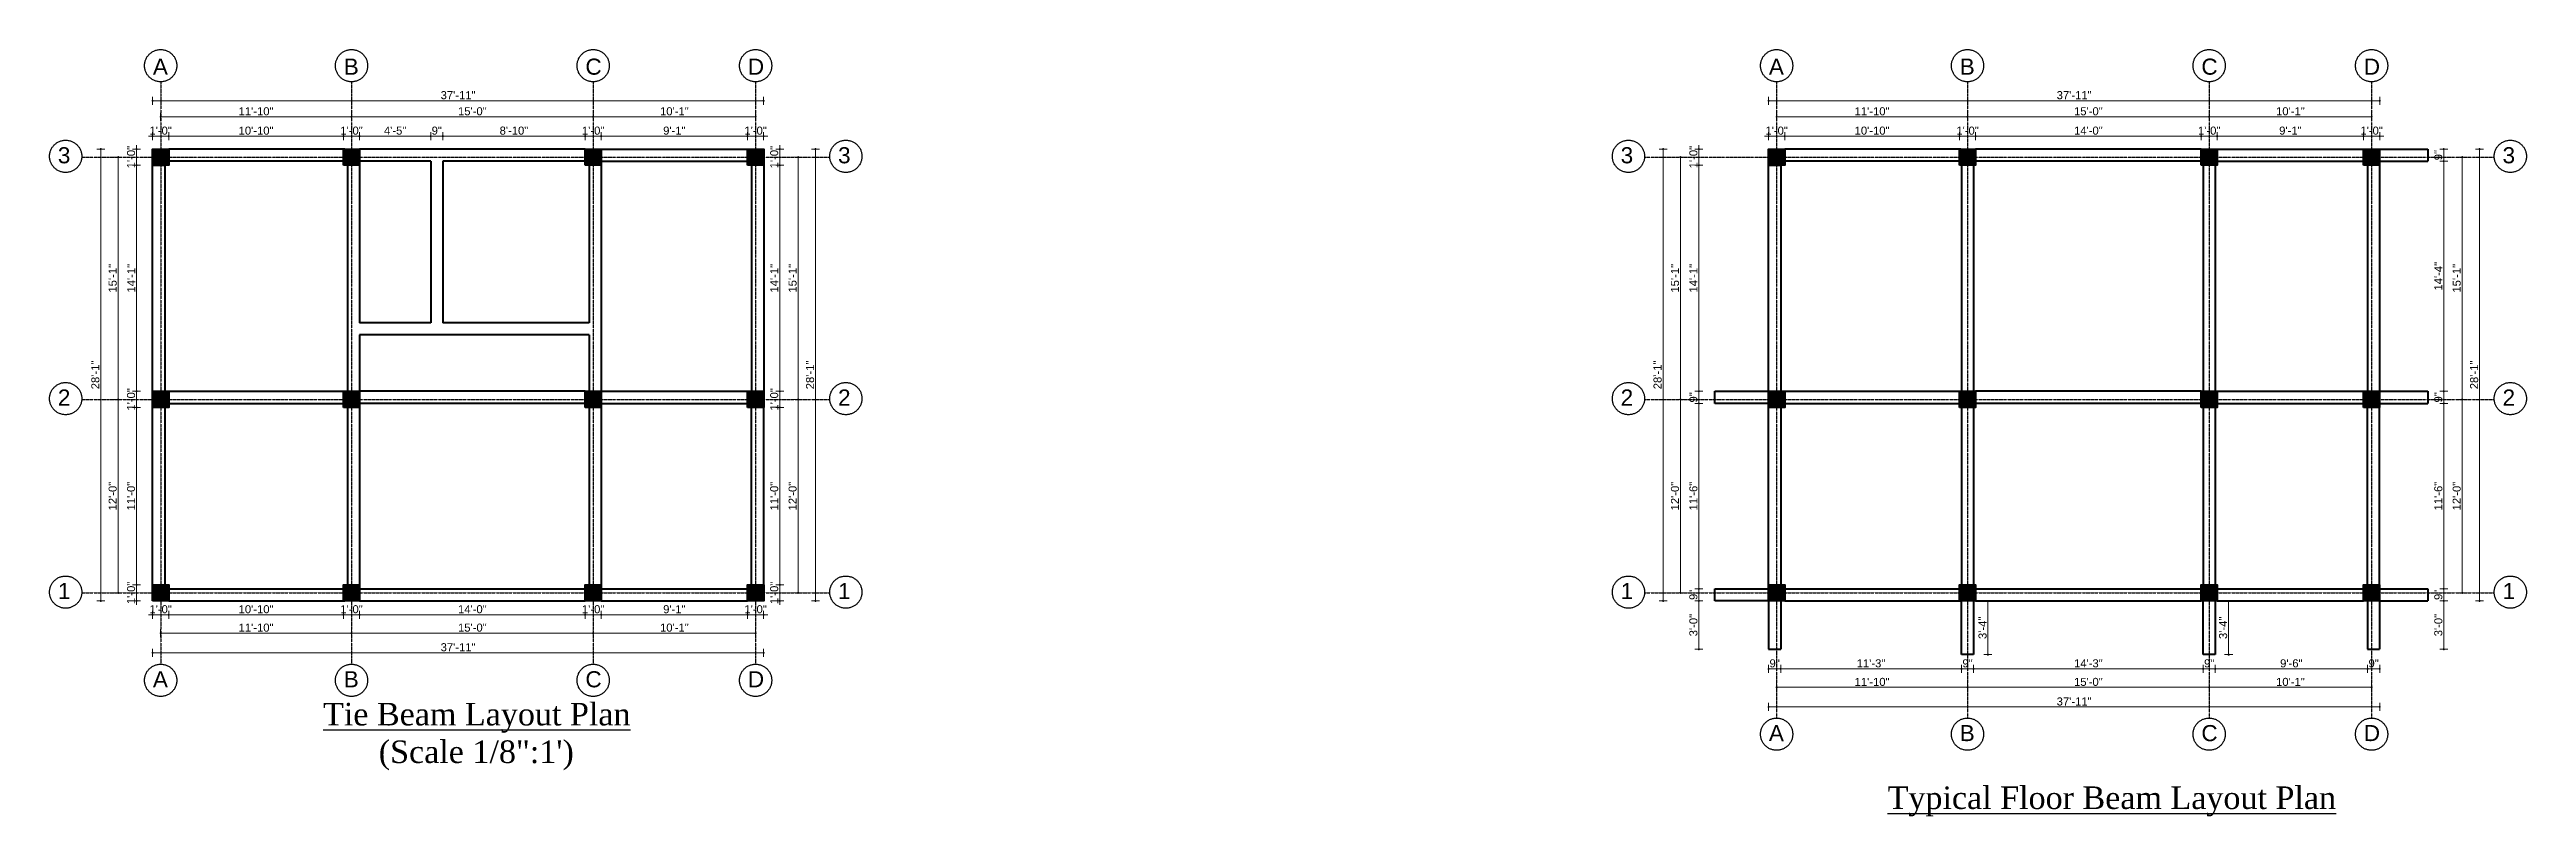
# Model space of a CAD drawing. Header units: inches. Extents: x 115570 to 265311, y 61168 to 314550.
# Drawn here: x 174405 to 176250, y 64183 to 64754 of the extents above; entities that cross this region are included whole.
import ezdxf

# ---------------------------------------------------------------- set-up
doc = ezdxf.new("R2010")
doc.units = ezdxf.units.IN
doc.header["$MEASUREMENT"] = 0
doc.linetypes.add('ACAD_ISO08W100', pattern=[36, 24, -3, 6, -3])
doc.layers.get('0').update_dxf_attribs({"lineweight": 25})
doc.layers.add('0 dimension lines', color=4, linetype='Continuous', lineweight=18)
doc.layers.add('0 wall', color=7, linetype='Continuous', lineweight=40)
doc.layers.add('0_center line', color=4, linetype='ACAD_ISO08W100', transparency=0.5)
doc.styles.add('arial.', font='arial.ttf')
doc.styles.get("Standard").update_dxf_attribs({"font": 'arial.ttf'})
doc.dimstyles.new('d50_Text size double', dxfattribs={"dimscale": 0, "dimtxt": 6, "dimasz": 1.5, "dimexe": 3, "dimexo": 3, "dimgap": 1, "dimtad": 1, "dimdec": 0, "dimrnd": 0.25, "dimzin": 3, "dimdsep": 46, "dimlunit": 4, "dimtxsty": 'arial.', "dimblk": 'DOT', "dimcen": 4, "dimdle": 6, "dimclrd": 256, "dimclre": 256, "dimclrt": 7, "dimazin": 0, "dimtfac": 1, "dimtdec": 0, "dimtix": 1, "dimtmove": 2, "dimatfit": 3, "dimfxl": 3, "dimfxlon": 1, "dimtolj": 1, "dimtzin": 0, "dimlwd": -1, "dimlwe": -1, "dimarcsym": 0})

msp = doc.modelspace()

# ---------------------------------------------------------------- texts
at = {"ltscale": 100, "transparency": 33554687, "char_height": 16.8, "attachment_point": 1}
for s, insert in [('\\pi52.18529;{\\fTimes New Roman|b0|i0|c0|p18;\\LTie Beam Layout Plan\\P\\pi93.70079;\\l(Scale 1/8":1\')}', (174556.21, 64267.21)), ('{\\fTimes New Roman|b0|i0|c0|p18;\\LTypical Floor Beam Layout Plan}', (175773.85, 64204.97))]:
    msp.add_mtext_dynamic_manual_height_columns(s, width=327.3975, gutter_width=60, heights=[0], dxfattribs=dict(at, insert=insert))
at = {"layer": '0_center line', "ltscale": 100, "transparency": 33554687}
for s, rotation, p in [('A', 0.07134, (174481.65, 64734.96)), ('B', 0.07134, (174623.84, 64734.96)), ('C', 0.07134, (174803.84, 64734.96)), ('D', 0.07134, (174924.84, 64734.96)), ('A', 0.07134, (175685.41, 64734.96)), ('B', 0.07134, (175827.59, 64734.96)), ('C', 0.07134, (176007.59, 64734.96)), ('D', 0.07134, (176128.59, 64734.96)), ('3', 359.92866, (174410.85, 64669)), ('3', 359.92866, (174992.03, 64669)), ('3', 359.92866, (175575.01, 64669)), ('3', 359.92866, (176231.94, 64669)), ('2', 359.92866, (174410.85, 64488.58)), ('2', 359.92866, (174992.03, 64488.58)), ('2', 359.92866, (175575.01, 64488.58)), ('2', 359.92866, (176231.94, 64488.58)), ('1', 359.92866, (174410.85, 64344.47)), ('1', 359.92866, (174992.03, 64344.47)), ('1', 359.92866, (175575.01, 64344.47)), ('1', 359.92866, (176231.94, 64344.47)), ('A', 359.92866, (174481.64, 64278.79)), ('B', 359.92866, (174623.83, 64278.79)), ('C', 359.92866, (174803.83, 64278.79)), ('D', 359.92866, (174924.83, 64278.79)), ('A', 359.92866, (175685.39, 64238.69)), ('B', 359.92866, (175827.58, 64238.69)), ('C', 359.92866, (176007.58, 64238.69)), ('D', 359.92866, (176128.58, 64238.69))]:
    msp.add_text(s, height=12, rotation=rotation, dxfattribs=at).set_placement(p)

# ---------------------------------------------------------------- blocks, each defined once
blk = doc.blocks.new('_Dot')
at = {"color": 0, "linetype": 'ByBlock', "lineweight": -2}
blk.add_line((-0.5, 0), (-1, 0), dxfattribs=at)
at = {"color": 0, "linetype": 'ByBlock', "const_width": 0.5}
blk.add_lwpolyline([(-0.25, 0, 1), (0.25, 0, 1)], format="xyb", close=True, dxfattribs=at)
blk = doc.blocks.new('*D761')
at = {"layer": '0 dimension lines', "transparency": 16777216}
for p, q in [((174479.9, 64689.2), (174478.4, 64689.2)), ((174481.4, 64686.2), (174481.4, 64692.2)), ((174481.4, 64689.2), (174493.4, 64689.2)), ((174493.4, 64686.2), (174493.4, 64692.2)), ((174494.9, 64689.2), (174496.4, 64689.2))]:
    blk.add_line(p, q, dxfattribs=at)
at = {"layer": 'Defpoints', "color": 0, "transparency": 16777216}
for p in [(174493.4, 64689.2), (174481.4, 64679.6), (174493.4, 64679.6)]:
    blk.add_point(p, dxfattribs=at)
at = {"layer": '0 dimension lines', "transparency": 16777216, "xscale": 1.5, "yscale": 1.5, "zscale": 1.5}
blk.add_blockref('_Dot', (174481.4, 64689.2), dxfattribs=at)
at = {"layer": '0 dimension lines', "transparency": 16777216, "xscale": 1.5, "yscale": 1.5, "zscale": 1.5, "rotation": 180}
blk.add_blockref('_Dot', (174493.4, 64689.2), dxfattribs=at)
at = {"layer": '0 dimension lines', "color": 7, "transparency": 16777216, "insert": (174487.4, 64693.3), "char_height": 6, "attachment_point": 5, "style": 'arial.'}
blk.add_mtext('\\A1;1\'-0"', dxfattribs=at)
blk = doc.blocks.new('*D762')
at = {"layer": '0 dimension lines', "transparency": 16777216}
for p, q in [((174493.4, 64686.2), (174493.4, 64692.2)), ((174494.9, 64689.2), (174622.1, 64689.2)), ((174623.6, 64686.2), (174623.6, 64692.2))]:
    blk.add_line(p, q, dxfattribs=at)
at = {"layer": 'Defpoints', "color": 0, "transparency": 16777216}
for p in [(174623.6, 64689.2), (174493.4, 64679.6), (174623.6, 64679.6)]:
    blk.add_point(p, dxfattribs=at)
at = {"layer": '0 dimension lines', "transparency": 16777216, "xscale": 1.5, "yscale": 1.5, "zscale": 1.5, "rotation": 180}
blk.add_blockref('_Dot', (174493.4, 64689.2), dxfattribs=at)
at = {"layer": '0 dimension lines', "transparency": 16777216, "xscale": 1.5, "yscale": 1.5, "zscale": 1.5}
blk.add_blockref('_Dot', (174623.6, 64689.2), dxfattribs=at)
at = {"layer": '0 dimension lines', "color": 7, "transparency": 16777216, "insert": (174558.5, 64693.3), "char_height": 6, "attachment_point": 5, "style": 'arial.'}
blk.add_mtext('\\A1;10\'-10"', dxfattribs=at)
blk = doc.blocks.new('*D763')
at = {"layer": '0 dimension lines', "transparency": 16777216}
for p, q in [((174622.1, 64689.2), (174620.6, 64689.2)), ((174623.6, 64686.2), (174623.6, 64692.2)), ((174623.6, 64689.2), (174635.6, 64689.2)), ((174635.6, 64686.2), (174635.6, 64692.2)), ((174637.1, 64689.2), (174638.6, 64689.2))]:
    blk.add_line(p, q, dxfattribs=at)
at = {"layer": 'Defpoints', "color": 0, "transparency": 16777216}
for p in [(174635.6, 64689.2), (174623.6, 64679.6), (174635.6, 64679.6)]:
    blk.add_point(p, dxfattribs=at)
at = {"layer": '0 dimension lines', "transparency": 16777216, "xscale": 1.5, "yscale": 1.5, "zscale": 1.5}
blk.add_blockref('_Dot', (174623.6, 64689.2), dxfattribs=at)
at = {"layer": '0 dimension lines', "transparency": 16777216, "xscale": 1.5, "yscale": 1.5, "zscale": 1.5, "rotation": 180}
blk.add_blockref('_Dot', (174635.6, 64689.2), dxfattribs=at)
at = {"layer": '0 dimension lines', "color": 7, "transparency": 16777216, "insert": (174629.6, 64693.3), "char_height": 6, "attachment_point": 5, "style": 'arial.'}
blk.add_mtext('\\A1;1\'-0"', dxfattribs=at)
blk = doc.blocks.new('*D764')
at = {"layer": '0 dimension lines', "transparency": 16777216}
for p, q in [((174635.6, 64686.2), (174635.6, 64692.2)), ((174637.1, 64689.2), (174687.1, 64689.2)), ((174688.6, 64686.2), (174688.6, 64692.2))]:
    blk.add_line(p, q, dxfattribs=at)
at = {"layer": 'Defpoints', "color": 0, "transparency": 16777216}
for p in [(174688.6, 64689.2), (174635.6, 64679.6), (174688.6, 64670.6)]:
    blk.add_point(p, dxfattribs=at)
at = {"layer": '0 dimension lines', "transparency": 16777216, "xscale": 1.5, "yscale": 1.5, "zscale": 1.5, "rotation": 180}
blk.add_blockref('_Dot', (174635.6, 64689.2), dxfattribs=at)
at = {"layer": '0 dimension lines', "transparency": 16777216, "xscale": 1.5, "yscale": 1.5, "zscale": 1.5}
blk.add_blockref('_Dot', (174688.6, 64689.2), dxfattribs=at)
at = {"layer": '0 dimension lines', "color": 7, "transparency": 16777216, "insert": (174662.1, 64693.3), "char_height": 6, "attachment_point": 5, "style": 'arial.'}
blk.add_mtext('\\A1;4\'-5"', dxfattribs=at)
blk = doc.blocks.new('*D765')
at = {"layer": '0 dimension lines', "transparency": 16777216}
for p, q in [((174688.6, 64686.2), (174688.6, 64692.2)), ((174690.1, 64689.2), (174696.1, 64689.2)), ((174697.6, 64686.2), (174697.6, 64692.2))]:
    blk.add_line(p, q, dxfattribs=at)
at = {"layer": 'Defpoints', "color": 0, "transparency": 16777216}
for p in [(174697.6, 64689.2), (174688.6, 64670.6), (174697.6, 64670.6)]:
    blk.add_point(p, dxfattribs=at)
at = {"layer": '0 dimension lines', "transparency": 16777216, "xscale": 1.5, "yscale": 1.5, "zscale": 1.5, "rotation": 180}
blk.add_blockref('_Dot', (174688.6, 64689.2), dxfattribs=at)
at = {"layer": '0 dimension lines', "transparency": 16777216, "xscale": 1.5, "yscale": 1.5, "zscale": 1.5}
blk.add_blockref('_Dot', (174697.6, 64689.2), dxfattribs=at)
at = {"layer": '0 dimension lines', "color": 7, "transparency": 16777216, "insert": (174693.1, 64693.3), "char_height": 6, "attachment_point": 5, "style": 'arial.'}
blk.add_mtext('\\A1;9"', dxfattribs=at)
blk = doc.blocks.new('*D766')
at = {"layer": '0 dimension lines', "transparency": 16777216}
for p, q in [((174697.6, 64686.2), (174697.6, 64692.2)), ((174699.1, 64689.2), (174802.1, 64689.2)), ((174803.6, 64686.2), (174803.6, 64692.2))]:
    blk.add_line(p, q, dxfattribs=at)
at = {"layer": 'Defpoints', "color": 0, "transparency": 16777216}
for p in [(174803.6, 64689.2), (174697.6, 64670.6), (174803.6, 64679.6)]:
    blk.add_point(p, dxfattribs=at)
at = {"layer": '0 dimension lines', "transparency": 16777216, "xscale": 1.5, "yscale": 1.5, "zscale": 1.5, "rotation": 180}
blk.add_blockref('_Dot', (174697.6, 64689.2), dxfattribs=at)
at = {"layer": '0 dimension lines', "transparency": 16777216, "xscale": 1.5, "yscale": 1.5, "zscale": 1.5}
blk.add_blockref('_Dot', (174803.6, 64689.2), dxfattribs=at)
at = {"layer": '0 dimension lines', "color": 7, "transparency": 16777216, "insert": (174750.6, 64693.3), "char_height": 6, "attachment_point": 5, "style": 'arial.'}
blk.add_mtext('\\A1;8\'-10"', dxfattribs=at)
blk = doc.blocks.new('*D767')
at = {"layer": '0 dimension lines', "transparency": 16777216}
for p, q in [((174802.1, 64689.2), (174800.6, 64689.2)), ((174803.6, 64686.2), (174803.6, 64692.2)), ((174803.6, 64689.2), (174815.6, 64689.2)), ((174815.6, 64686.2), (174815.6, 64692.2)), ((174817.1, 64689.2), (174818.6, 64689.2))]:
    blk.add_line(p, q, dxfattribs=at)
at = {"layer": 'Defpoints', "color": 0, "transparency": 16777216}
for p in [(174815.6, 64689.2), (174803.6, 64679.6), (174815.6, 64679.6)]:
    blk.add_point(p, dxfattribs=at)
at = {"layer": '0 dimension lines', "transparency": 16777216, "xscale": 1.5, "yscale": 1.5, "zscale": 1.5}
blk.add_blockref('_Dot', (174803.6, 64689.2), dxfattribs=at)
at = {"layer": '0 dimension lines', "transparency": 16777216, "xscale": 1.5, "yscale": 1.5, "zscale": 1.5, "rotation": 180}
blk.add_blockref('_Dot', (174815.6, 64689.2), dxfattribs=at)
at = {"layer": '0 dimension lines', "color": 7, "transparency": 16777216, "insert": (174809.6, 64693.3), "char_height": 6, "attachment_point": 5, "style": 'arial.'}
blk.add_mtext('\\A1;1\'-0"', dxfattribs=at)
blk = doc.blocks.new('*D768')
at = {"layer": '0 dimension lines', "transparency": 16777216}
for p, q in [((174815.6, 64686.2), (174815.6, 64692.2)), ((174817.1, 64689.2), (174923.1, 64689.2)), ((174924.6, 64686.2), (174924.6, 64692.2))]:
    blk.add_line(p, q, dxfattribs=at)
at = {"layer": 'Defpoints', "color": 0, "transparency": 16777216}
for p in [(174924.6, 64689.2), (174815.6, 64679.6), (174924.6, 64679.6)]:
    blk.add_point(p, dxfattribs=at)
at = {"layer": '0 dimension lines', "transparency": 16777216, "xscale": 1.5, "yscale": 1.5, "zscale": 1.5, "rotation": 180}
blk.add_blockref('_Dot', (174815.6, 64689.2), dxfattribs=at)
at = {"layer": '0 dimension lines', "transparency": 16777216, "xscale": 1.5, "yscale": 1.5, "zscale": 1.5}
blk.add_blockref('_Dot', (174924.6, 64689.2), dxfattribs=at)
at = {"layer": '0 dimension lines', "color": 7, "transparency": 16777216, "insert": (174870.1, 64693.3), "char_height": 6, "attachment_point": 5, "style": 'arial.'}
blk.add_mtext('\\A1;9\'-1"', dxfattribs=at)
blk = doc.blocks.new('*D769')
at = {"layer": '0 dimension lines', "transparency": 16777216}
for p, q in [((174923.1, 64689.2), (174921.6, 64689.2)), ((174924.6, 64686.2), (174924.6, 64692.2)), ((174924.6, 64689.2), (174936.6, 64689.2)), ((174936.6, 64686.2), (174936.6, 64692.2)), ((174938.1, 64689.2), (174939.6, 64689.2))]:
    blk.add_line(p, q, dxfattribs=at)
at = {"layer": 'Defpoints', "color": 0, "transparency": 16777216}
for p in [(174936.6, 64689.2), (174924.6, 64679.6), (174936.6, 64679.6)]:
    blk.add_point(p, dxfattribs=at)
at = {"layer": '0 dimension lines', "transparency": 16777216, "xscale": 1.5, "yscale": 1.5, "zscale": 1.5}
blk.add_blockref('_Dot', (174924.6, 64689.2), dxfattribs=at)
at = {"layer": '0 dimension lines', "transparency": 16777216, "xscale": 1.5, "yscale": 1.5, "zscale": 1.5, "rotation": 180}
blk.add_blockref('_Dot', (174936.6, 64689.2), dxfattribs=at)
at = {"layer": '0 dimension lines', "color": 7, "transparency": 16777216, "insert": (174930.6, 64693.3), "char_height": 6, "attachment_point": 5, "style": 'arial.'}
blk.add_mtext('\\A1;1\'-0"', dxfattribs=at)
blk = doc.blocks.new('*D770')
at = {"layer": '0 dimension lines', "transparency": 16777216}
for p, q in [((174487.4, 64700.6), (174487.4, 64706.6)), ((174488.9, 64703.6), (174628.1, 64703.6)), ((174629.6, 64700.6), (174629.6, 64706.6))]:
    blk.add_line(p, q, dxfattribs=at)
at = {"layer": 'Defpoints', "color": 0, "transparency": 16777216}
for p in [(174629.6, 64703.6), (174487.4, 64679.6), (174629.6, 64679.6)]:
    blk.add_point(p, dxfattribs=at)
at = {"layer": '0 dimension lines', "transparency": 16777216, "xscale": 1.5, "yscale": 1.5, "zscale": 1.5, "rotation": 180}
blk.add_blockref('_Dot', (174487.4, 64703.6), dxfattribs=at)
at = {"layer": '0 dimension lines', "transparency": 16777216, "xscale": 1.5, "yscale": 1.5, "zscale": 1.5}
blk.add_blockref('_Dot', (174629.6, 64703.6), dxfattribs=at)
at = {"layer": '0 dimension lines', "color": 7, "transparency": 16777216, "insert": (174558.5, 64707.7), "char_height": 6, "attachment_point": 5, "style": 'arial.'}
blk.add_mtext('\\A1;11\'-10"', dxfattribs=at)
blk = doc.blocks.new('*D771')
at = {"layer": '0 dimension lines', "transparency": 16777216}
for p, q in [((174629.6, 64700.6), (174629.6, 64706.6)), ((174631.1, 64703.6), (174808.1, 64703.6)), ((174809.6, 64700.6), (174809.6, 64706.6))]:
    blk.add_line(p, q, dxfattribs=at)
at = {"layer": 'Defpoints', "color": 0, "transparency": 16777216}
for p in [(174809.6, 64703.6), (174629.6, 64679.6), (174809.6, 64679.6)]:
    blk.add_point(p, dxfattribs=at)
at = {"layer": '0 dimension lines', "transparency": 16777216, "xscale": 1.5, "yscale": 1.5, "zscale": 1.5, "rotation": 180}
blk.add_blockref('_Dot', (174629.6, 64703.6), dxfattribs=at)
at = {"layer": '0 dimension lines', "transparency": 16777216, "xscale": 1.5, "yscale": 1.5, "zscale": 1.5}
blk.add_blockref('_Dot', (174809.6, 64703.6), dxfattribs=at)
at = {"layer": '0 dimension lines', "color": 7, "transparency": 16777216, "insert": (174719.6, 64707.7), "char_height": 6, "attachment_point": 5, "style": 'arial.'}
blk.add_mtext('\\A1;15\'-0"', dxfattribs=at)
blk = doc.blocks.new('*D772')
at = {"layer": '0 dimension lines', "transparency": 16777216}
for p, q in [((174809.6, 64700.6), (174809.6, 64706.6)), ((174811.1, 64703.6), (174929.1, 64703.6)), ((174930.6, 64700.6), (174930.6, 64706.6))]:
    blk.add_line(p, q, dxfattribs=at)
at = {"layer": 'Defpoints', "color": 0, "transparency": 16777216}
for p in [(174930.6, 64703.6), (174809.6, 64679.6), (174930.6, 64679.6)]:
    blk.add_point(p, dxfattribs=at)
at = {"layer": '0 dimension lines', "transparency": 16777216, "xscale": 1.5, "yscale": 1.5, "zscale": 1.5, "rotation": 180}
blk.add_blockref('_Dot', (174809.6, 64703.6), dxfattribs=at)
at = {"layer": '0 dimension lines', "transparency": 16777216, "xscale": 1.5, "yscale": 1.5, "zscale": 1.5}
blk.add_blockref('_Dot', (174930.6, 64703.6), dxfattribs=at)
at = {"layer": '0 dimension lines', "color": 7, "transparency": 16777216, "insert": (174870.1, 64707.7), "char_height": 6, "attachment_point": 5, "style": 'arial.'}
blk.add_mtext('\\A1;10\'-1"', dxfattribs=at)
blk = doc.blocks.new('*D646')
at = {"layer": '0 dimension lines', "transparency": 16777216}
for p, q in [((174481.4, 64712.6), (174481.4, 64718.6)), ((174482.9, 64715.6), (174935.1, 64715.6)), ((174936.6, 64712.6), (174936.6, 64718.6))]:
    blk.add_line(p, q, dxfattribs=at)
at = {"layer": 'Defpoints', "color": 0, "transparency": 16777216}
for p in [(174936.6, 64715.6), (174481.4, 64679.6), (174936.6, 64679.6)]:
    blk.add_point(p, dxfattribs=at)
at = {"layer": '0 dimension lines', "transparency": 16777216, "xscale": 1.5, "yscale": 1.5, "zscale": 1.5, "rotation": 180}
blk.add_blockref('_Dot', (174481.4, 64715.6), dxfattribs=at)
at = {"layer": '0 dimension lines', "transparency": 16777216, "xscale": 1.5, "yscale": 1.5, "zscale": 1.5}
blk.add_blockref('_Dot', (174936.6, 64715.6), dxfattribs=at)
at = {"layer": '0 dimension lines', "color": 7, "transparency": 16777216, "insert": (174709, 64719.7), "char_height": 6, "attachment_point": 5, "style": 'arial.'}
blk.add_mtext('\\A1;37\'-11"', dxfattribs=at)
blk = doc.blocks.new('*D773')
at = {"layer": '0 dimension lines', "transparency": 16777216}
for p, q in [((174479.9, 64332.8), (174478.4, 64332.8)), ((174481.4, 64335.8), (174481.4, 64329.8)), ((174481.4, 64332.8), (174493.4, 64332.8)), ((174493.4, 64335.8), (174493.4, 64329.8)), ((174494.9, 64332.8), (174496.4, 64332.8))]:
    blk.add_line(p, q, dxfattribs=at)
at = {"layer": 'Defpoints', "color": 0, "transparency": 16777216}
for p in [(174481.4, 64343.1), (174493.4, 64343.1), (174493.4, 64332.8)]:
    blk.add_point(p, dxfattribs=at)
at = {"layer": '0 dimension lines', "transparency": 16777216, "xscale": 1.5, "yscale": 1.5, "zscale": 1.5}
blk.add_blockref('_Dot', (174481.4, 64332.8), dxfattribs=at)
at = {"layer": '0 dimension lines', "transparency": 16777216, "xscale": 1.5, "yscale": 1.5, "zscale": 1.5, "rotation": 180}
blk.add_blockref('_Dot', (174493.4, 64332.8), dxfattribs=at)
at = {"layer": '0 dimension lines', "color": 7, "transparency": 16777216, "insert": (174487.4, 64336.9), "char_height": 6, "attachment_point": 5, "style": 'arial.'}
blk.add_mtext('\\A1;1\'-0"', dxfattribs=at)
blk = doc.blocks.new('*D774')
at = {"layer": '0 dimension lines', "transparency": 16777216}
for p, q in [((174493.4, 64335.8), (174493.4, 64329.8)), ((174494.9, 64332.8), (174622.1, 64332.8)), ((174623.6, 64335.8), (174623.6, 64329.8))]:
    blk.add_line(p, q, dxfattribs=at)
at = {"layer": 'Defpoints', "color": 0, "transparency": 16777216}
for p in [(174493.4, 64343.1), (174623.6, 64343.1), (174623.6, 64332.8)]:
    blk.add_point(p, dxfattribs=at)
at = {"layer": '0 dimension lines', "transparency": 16777216, "xscale": 1.5, "yscale": 1.5, "zscale": 1.5, "rotation": 180}
blk.add_blockref('_Dot', (174493.4, 64332.8), dxfattribs=at)
at = {"layer": '0 dimension lines', "transparency": 16777216, "xscale": 1.5, "yscale": 1.5, "zscale": 1.5}
blk.add_blockref('_Dot', (174623.6, 64332.8), dxfattribs=at)
at = {"layer": '0 dimension lines', "color": 7, "transparency": 16777216, "insert": (174558.5, 64336.9), "char_height": 6, "attachment_point": 5, "style": 'arial.'}
blk.add_mtext('\\A1;10\'-10"', dxfattribs=at)
blk = doc.blocks.new('*D775')
at = {"layer": '0 dimension lines', "transparency": 16777216}
for p, q in [((174622.1, 64332.8), (174620.6, 64332.8)), ((174623.6, 64335.8), (174623.6, 64329.8)), ((174623.6, 64332.8), (174635.6, 64332.8)), ((174635.6, 64335.8), (174635.6, 64329.8)), ((174637.1, 64332.8), (174638.6, 64332.8))]:
    blk.add_line(p, q, dxfattribs=at)
at = {"layer": 'Defpoints', "color": 0, "transparency": 16777216}
for p in [(174623.6, 64343.1), (174635.6, 64343.1), (174635.6, 64332.8)]:
    blk.add_point(p, dxfattribs=at)
at = {"layer": '0 dimension lines', "transparency": 16777216, "xscale": 1.5, "yscale": 1.5, "zscale": 1.5}
blk.add_blockref('_Dot', (174623.6, 64332.8), dxfattribs=at)
at = {"layer": '0 dimension lines', "transparency": 16777216, "xscale": 1.5, "yscale": 1.5, "zscale": 1.5, "rotation": 180}
blk.add_blockref('_Dot', (174635.6, 64332.8), dxfattribs=at)
at = {"layer": '0 dimension lines', "color": 7, "transparency": 16777216, "insert": (174629.6, 64336.9), "char_height": 6, "attachment_point": 5, "style": 'arial.'}
blk.add_mtext('\\A1;1\'-0"', dxfattribs=at)
blk = doc.blocks.new('*D776')
at = {"layer": '0 dimension lines', "transparency": 16777216}
for p, q in [((174635.6, 64335.8), (174635.6, 64329.8)), ((174637.1, 64332.8), (174802.1, 64332.8)), ((174803.6, 64335.8), (174803.6, 64329.8))]:
    blk.add_line(p, q, dxfattribs=at)
at = {"layer": 'Defpoints', "color": 0, "transparency": 16777216}
for p in [(174635.6, 64343.1), (174803.6, 64343.1), (174803.6, 64332.8)]:
    blk.add_point(p, dxfattribs=at)
at = {"layer": '0 dimension lines', "transparency": 16777216, "xscale": 1.5, "yscale": 1.5, "zscale": 1.5, "rotation": 180}
blk.add_blockref('_Dot', (174635.6, 64332.8), dxfattribs=at)
at = {"layer": '0 dimension lines', "transparency": 16777216, "xscale": 1.5, "yscale": 1.5, "zscale": 1.5}
blk.add_blockref('_Dot', (174803.6, 64332.8), dxfattribs=at)
at = {"layer": '0 dimension lines', "color": 7, "transparency": 16777216, "insert": (174719.6, 64336.9), "char_height": 6, "attachment_point": 5, "style": 'arial.'}
blk.add_mtext('\\A1;14\'-0"', dxfattribs=at)
blk = doc.blocks.new('*D777')
at = {"layer": '0 dimension lines', "transparency": 16777216}
for p, q in [((174802.1, 64332.8), (174800.6, 64332.8)), ((174803.6, 64335.8), (174803.6, 64329.8)), ((174803.6, 64332.8), (174815.6, 64332.8)), ((174815.6, 64335.8), (174815.6, 64329.8)), ((174817.1, 64332.8), (174818.6, 64332.8))]:
    blk.add_line(p, q, dxfattribs=at)
at = {"layer": 'Defpoints', "color": 0, "transparency": 16777216}
for p in [(174803.6, 64343.1), (174815.6, 64343.1), (174815.6, 64332.8)]:
    blk.add_point(p, dxfattribs=at)
at = {"layer": '0 dimension lines', "transparency": 16777216, "xscale": 1.5, "yscale": 1.5, "zscale": 1.5}
blk.add_blockref('_Dot', (174803.6, 64332.8), dxfattribs=at)
at = {"layer": '0 dimension lines', "transparency": 16777216, "xscale": 1.5, "yscale": 1.5, "zscale": 1.5, "rotation": 180}
blk.add_blockref('_Dot', (174815.6, 64332.8), dxfattribs=at)
at = {"layer": '0 dimension lines', "color": 7, "transparency": 16777216, "insert": (174809.6, 64336.9), "char_height": 6, "attachment_point": 5, "style": 'arial.'}
blk.add_mtext('\\A1;1\'-0"', dxfattribs=at)
blk = doc.blocks.new('*D778')
at = {"layer": '0 dimension lines', "transparency": 16777216}
for p, q in [((174815.6, 64335.8), (174815.6, 64329.8)), ((174817.1, 64332.8), (174923.1, 64332.8)), ((174924.6, 64335.8), (174924.6, 64329.8))]:
    blk.add_line(p, q, dxfattribs=at)
at = {"layer": 'Defpoints', "color": 0, "transparency": 16777216}
for p in [(174815.6, 64343.1), (174924.6, 64343.1), (174924.6, 64332.8)]:
    blk.add_point(p, dxfattribs=at)
at = {"layer": '0 dimension lines', "transparency": 16777216, "xscale": 1.5, "yscale": 1.5, "zscale": 1.5, "rotation": 180}
blk.add_blockref('_Dot', (174815.6, 64332.8), dxfattribs=at)
at = {"layer": '0 dimension lines', "transparency": 16777216, "xscale": 1.5, "yscale": 1.5, "zscale": 1.5}
blk.add_blockref('_Dot', (174924.6, 64332.8), dxfattribs=at)
at = {"layer": '0 dimension lines', "color": 7, "transparency": 16777216, "insert": (174870.1, 64336.9), "char_height": 6, "attachment_point": 5, "style": 'arial.'}
blk.add_mtext('\\A1;9\'-1"', dxfattribs=at)
blk = doc.blocks.new('*D779')
at = {"layer": '0 dimension lines', "transparency": 16777216}
for p, q in [((174923.1, 64332.8), (174921.6, 64332.8)), ((174924.6, 64335.8), (174924.6, 64329.8)), ((174924.6, 64332.8), (174936.6, 64332.8)), ((174936.6, 64335.8), (174936.6, 64329.8)), ((174938.1, 64332.8), (174939.6, 64332.8))]:
    blk.add_line(p, q, dxfattribs=at)
at = {"layer": 'Defpoints', "color": 0, "transparency": 16777216}
for p in [(174924.6, 64343.1), (174936.6, 64343.1), (174936.6, 64332.8)]:
    blk.add_point(p, dxfattribs=at)
at = {"layer": '0 dimension lines', "transparency": 16777216, "xscale": 1.5, "yscale": 1.5, "zscale": 1.5}
blk.add_blockref('_Dot', (174924.6, 64332.8), dxfattribs=at)
at = {"layer": '0 dimension lines', "transparency": 16777216, "xscale": 1.5, "yscale": 1.5, "zscale": 1.5, "rotation": 180}
blk.add_blockref('_Dot', (174936.6, 64332.8), dxfattribs=at)
at = {"layer": '0 dimension lines', "color": 7, "transparency": 16777216, "insert": (174930.6, 64336.9), "char_height": 6, "attachment_point": 5, "style": 'arial.'}
blk.add_mtext('\\A1;1\'-0"', dxfattribs=at)
blk = doc.blocks.new('*D780')
at = {"layer": '0 dimension lines', "transparency": 16777216}
for p, q in [((174487.4, 64322.1), (174487.4, 64316.1)), ((174629.6, 64322.1), (174629.6, 64316.1)), ((174488.9, 64319.1), (174628.1, 64319.1))]:
    blk.add_line(p, q, dxfattribs=at)
at = {"layer": 'Defpoints', "color": 0, "transparency": 16777216}
for p in [(174487.4, 64343.1), (174629.6, 64343.1), (174629.6, 64319.1)]:
    blk.add_point(p, dxfattribs=at)
at = {"layer": '0 dimension lines', "transparency": 16777216, "xscale": 1.5, "yscale": 1.5, "zscale": 1.5, "rotation": 180}
blk.add_blockref('_Dot', (174487.4, 64319.1), dxfattribs=at)
at = {"layer": '0 dimension lines', "transparency": 16777216, "xscale": 1.5, "yscale": 1.5, "zscale": 1.5}
blk.add_blockref('_Dot', (174629.6, 64319.1), dxfattribs=at)
at = {"layer": '0 dimension lines', "color": 7, "transparency": 16777216, "insert": (174558.5, 64323.2), "char_height": 6, "attachment_point": 5, "style": 'arial.'}
blk.add_mtext('\\A1;11\'-10"', dxfattribs=at)
blk = doc.blocks.new('*D781')
at = {"layer": '0 dimension lines', "transparency": 16777216}
for p, q in [((174629.6, 64322.1), (174629.6, 64316.1)), ((174809.6, 64322.1), (174809.6, 64316.1)), ((174631.1, 64319.1), (174808.1, 64319.1))]:
    blk.add_line(p, q, dxfattribs=at)
at = {"layer": 'Defpoints', "color": 0, "transparency": 16777216}
for p in [(174629.6, 64343.1), (174809.6, 64343.1), (174809.6, 64319.1)]:
    blk.add_point(p, dxfattribs=at)
at = {"layer": '0 dimension lines', "transparency": 16777216, "xscale": 1.5, "yscale": 1.5, "zscale": 1.5, "rotation": 180}
blk.add_blockref('_Dot', (174629.6, 64319.1), dxfattribs=at)
at = {"layer": '0 dimension lines', "transparency": 16777216, "xscale": 1.5, "yscale": 1.5, "zscale": 1.5}
blk.add_blockref('_Dot', (174809.6, 64319.1), dxfattribs=at)
at = {"layer": '0 dimension lines', "color": 7, "transparency": 16777216, "insert": (174719.6, 64323.2), "char_height": 6, "attachment_point": 5, "style": 'arial.'}
blk.add_mtext('\\A1;15\'-0"', dxfattribs=at)
blk = doc.blocks.new('*D782')
at = {"layer": '0 dimension lines', "transparency": 16777216}
for p, q in [((174809.6, 64322.1), (174809.6, 64316.1)), ((174930.6, 64322.1), (174930.6, 64316.1)), ((174811.1, 64319.1), (174929.1, 64319.1))]:
    blk.add_line(p, q, dxfattribs=at)
at = {"layer": 'Defpoints', "color": 0, "transparency": 16777216}
for p in [(174809.6, 64343.1), (174930.6, 64343.1), (174930.6, 64319.1)]:
    blk.add_point(p, dxfattribs=at)
at = {"layer": '0 dimension lines', "transparency": 16777216, "xscale": 1.5, "yscale": 1.5, "zscale": 1.5, "rotation": 180}
blk.add_blockref('_Dot', (174809.6, 64319.1), dxfattribs=at)
at = {"layer": '0 dimension lines', "transparency": 16777216, "xscale": 1.5, "yscale": 1.5, "zscale": 1.5}
blk.add_blockref('_Dot', (174930.6, 64319.1), dxfattribs=at)
at = {"layer": '0 dimension lines', "color": 7, "transparency": 16777216, "insert": (174870.1, 64323.2), "char_height": 6, "attachment_point": 5, "style": 'arial.'}
blk.add_mtext('\\A1;10\'-1"', dxfattribs=at)
blk = doc.blocks.new('*D647')
at = {"layer": '0 dimension lines', "transparency": 16777216}
for p, q in [((174481.4, 64307.5), (174481.4, 64301.5)), ((174482.9, 64304.5), (174935.1, 64304.5)), ((174936.6, 64307.5), (174936.6, 64301.5))]:
    blk.add_line(p, q, dxfattribs=at)
at = {"layer": 'Defpoints', "color": 0, "transparency": 16777216}
for p in [(174481.4, 64343.1), (174936.6, 64343.1), (174936.6, 64304.5)]:
    blk.add_point(p, dxfattribs=at)
at = {"layer": '0 dimension lines', "transparency": 16777216, "xscale": 1.5, "yscale": 1.5, "zscale": 1.5, "rotation": 180}
blk.add_blockref('_Dot', (174481.4, 64304.5), dxfattribs=at)
at = {"layer": '0 dimension lines', "transparency": 16777216, "xscale": 1.5, "yscale": 1.5, "zscale": 1.5}
blk.add_blockref('_Dot', (174936.6, 64304.5), dxfattribs=at)
at = {"layer": '0 dimension lines', "color": 7, "transparency": 16777216, "insert": (174709, 64308.6), "char_height": 6, "attachment_point": 5, "style": 'arial.'}
blk.add_mtext('\\A1;37\'-11"', dxfattribs=at)
blk = doc.blocks.new('*D783')
at = {"layer": '0 dimension lines', "transparency": 16777216}
for p, q in [((174948.6, 64356.6), (174948.6, 64358.1)), ((174945.6, 64355.1), (174951.6, 64355.1)), ((174945.6, 64343.1), (174951.6, 64343.1)), ((174948.6, 64343.1), (174948.6, 64355.1)), ((174948.6, 64341.6), (174948.6, 64340.1))]:
    blk.add_line(p, q, dxfattribs=at)
at = {"layer": 'Defpoints', "color": 0, "transparency": 16777216}
for p in [(174936.6, 64355.1), (174936.6, 64343.1), (174948.6, 64355.1)]:
    blk.add_point(p, dxfattribs=at)
at = {"layer": '0 dimension lines', "transparency": 16777216, "xscale": 1.5, "yscale": 1.5, "zscale": 1.5}
for p, rotation in [((174948.6, 64355.1), 270), ((174948.6, 64343.1), 90)]:
    blk.add_blockref('_Dot', p, dxfattribs=dict(at, rotation=rotation))
at = {"layer": '0 dimension lines', "color": 7, "transparency": 16777216, "insert": (174944.5, 64349.1), "char_height": 6, "attachment_point": 5, "rotation": 90, "style": 'arial.'}
blk.add_mtext('\\A1;1\'-0"', dxfattribs=at)
blk = doc.blocks.new('*D784')
at = {"layer": '0 dimension lines', "transparency": 16777216}
for p, q in [((174945.6, 64487.2), (174951.6, 64487.2)), ((174948.6, 64356.6), (174948.6, 64485.7)), ((174945.6, 64355.1), (174951.6, 64355.1))]:
    blk.add_line(p, q, dxfattribs=at)
at = {"layer": 'Defpoints', "color": 0, "transparency": 16777216}
for p in [(174936.6, 64487.2), (174948.6, 64487.2), (174936.6, 64355.1)]:
    blk.add_point(p, dxfattribs=at)
at = {"layer": '0 dimension lines', "transparency": 16777216, "xscale": 1.5, "yscale": 1.5, "zscale": 1.5}
for p, rotation in [((174948.6, 64487.2), 90), ((174948.6, 64355.1), 270)]:
    blk.add_blockref('_Dot', p, dxfattribs=dict(at, rotation=rotation))
at = {"layer": '0 dimension lines', "color": 7, "transparency": 16777216, "insert": (174944.5, 64421.2), "char_height": 6, "attachment_point": 5, "rotation": 90, "style": 'arial.'}
blk.add_mtext('\\A1;11\'-0"', dxfattribs=at)
blk = doc.blocks.new('*D785')
at = {"layer": '0 dimension lines', "transparency": 16777216}
for p, q in [((174945.6, 64499.2), (174951.6, 64499.2)), ((174945.6, 64487.2), (174951.6, 64487.2)), ((174948.6, 64500.7), (174948.6, 64502.2)), ((174948.6, 64487.2), (174948.6, 64499.2)), ((174948.6, 64485.7), (174948.6, 64484.2))]:
    blk.add_line(p, q, dxfattribs=at)
at = {"layer": 'Defpoints', "color": 0, "transparency": 16777216}
for p in [(174936.6, 64499.2), (174936.6, 64487.2), (174948.6, 64499.2)]:
    blk.add_point(p, dxfattribs=at)
at = {"layer": '0 dimension lines', "transparency": 16777216, "xscale": 1.5, "yscale": 1.5, "zscale": 1.5}
for p, rotation in [((174948.6, 64499.2), 270), ((174948.6, 64487.2), 90)]:
    blk.add_blockref('_Dot', p, dxfattribs=dict(at, rotation=rotation))
at = {"layer": '0 dimension lines', "color": 7, "transparency": 16777216, "insert": (174944.5, 64493.2), "char_height": 6, "attachment_point": 5, "rotation": 90, "style": 'arial.'}
blk.add_mtext('\\A1;1\'-0"', dxfattribs=at)
blk = doc.blocks.new('*D786')
at = {"layer": '0 dimension lines', "transparency": 16777216}
for p, q in [((174945.6, 64667.6), (174951.6, 64667.6)), ((174948.6, 64500.7), (174948.6, 64666.1)), ((174945.6, 64499.2), (174951.6, 64499.2))]:
    blk.add_line(p, q, dxfattribs=at)
at = {"layer": 'Defpoints', "color": 0, "transparency": 16777216}
for p in [(174936.6, 64667.6), (174948.6, 64667.6), (174936.6, 64499.2)]:
    blk.add_point(p, dxfattribs=at)
at = {"layer": '0 dimension lines', "transparency": 16777216, "xscale": 1.5, "yscale": 1.5, "zscale": 1.5}
for p, rotation in [((174948.6, 64667.6), 90), ((174948.6, 64499.2), 270)]:
    blk.add_blockref('_Dot', p, dxfattribs=dict(at, rotation=rotation))
at = {"layer": '0 dimension lines', "color": 7, "transparency": 16777216, "insert": (174944.5, 64583.4), "char_height": 6, "attachment_point": 5, "rotation": 90, "style": 'arial.'}
blk.add_mtext('\\A1;14\'-1"', dxfattribs=at)
blk = doc.blocks.new('*D787')
at = {"layer": '0 dimension lines', "transparency": 16777216}
for p, q in [((174945.6, 64679.6), (174951.6, 64679.6)), ((174948.6, 64681.1), (174948.6, 64682.6)), ((174948.6, 64667.6), (174948.6, 64679.6)), ((174945.6, 64667.6), (174951.6, 64667.6)), ((174948.6, 64666.1), (174948.6, 64664.6))]:
    blk.add_line(p, q, dxfattribs=at)
at = {"layer": 'Defpoints', "color": 0, "transparency": 16777216}
for p in [(174936.6, 64679.6), (174948.6, 64679.6), (174936.6, 64667.6)]:
    blk.add_point(p, dxfattribs=at)
at = {"layer": '0 dimension lines', "transparency": 16777216, "xscale": 1.5, "yscale": 1.5, "zscale": 1.5}
for p, rotation in [((174948.6, 64679.6), 270), ((174948.6, 64667.6), 90)]:
    blk.add_blockref('_Dot', p, dxfattribs=dict(at, rotation=rotation))
at = {"layer": '0 dimension lines', "color": 7, "transparency": 16777216, "insert": (174944.5, 64673.6), "char_height": 6, "attachment_point": 5, "rotation": 90, "style": 'arial.'}
blk.add_mtext('\\A1;1\'-0"', dxfattribs=at)
blk = doc.blocks.new('*D788')
at = {"layer": '0 dimension lines', "transparency": 16777216}
for p, q in [((174959.3, 64493.2), (174965.3, 64493.2)), ((174962.3, 64350.6), (174962.3, 64491.7)), ((174959.3, 64349.1), (174965.3, 64349.1))]:
    blk.add_line(p, q, dxfattribs=at)
at = {"layer": 'Defpoints', "color": 0, "transparency": 16777216}
for p in [(174936.6, 64493.2), (174962.3, 64493.2), (174936.6, 64349.1)]:
    blk.add_point(p, dxfattribs=at)
at = {"layer": '0 dimension lines', "transparency": 16777216, "xscale": 1.5, "yscale": 1.5, "zscale": 1.5}
for p, rotation in [((174962.3, 64493.2), 90), ((174962.3, 64349.1), 270)]:
    blk.add_blockref('_Dot', p, dxfattribs=dict(at, rotation=rotation))
at = {"layer": '0 dimension lines', "color": 7, "transparency": 16777216, "insert": (174958.2, 64421.2), "char_height": 6, "attachment_point": 5, "rotation": 90, "style": 'arial.'}
blk.add_mtext('\\A1;12\'-0"', dxfattribs=at)
blk = doc.blocks.new('*D789')
at = {"layer": '0 dimension lines', "transparency": 16777216}
for p, q in [((174959.3, 64673.6), (174965.3, 64673.6)), ((174962.3, 64494.7), (174962.3, 64672.1)), ((174959.3, 64493.2), (174965.3, 64493.2))]:
    blk.add_line(p, q, dxfattribs=at)
at = {"layer": 'Defpoints', "color": 0, "transparency": 16777216}
for p in [(174936.6, 64673.6), (174962.3, 64673.6), (174936.6, 64493.2)]:
    blk.add_point(p, dxfattribs=at)
at = {"layer": '0 dimension lines', "transparency": 16777216, "xscale": 1.5, "yscale": 1.5, "zscale": 1.5}
for p, rotation in [((174962.3, 64673.6), 90), ((174962.3, 64493.2), 270)]:
    blk.add_blockref('_Dot', p, dxfattribs=dict(at, rotation=rotation))
at = {"layer": '0 dimension lines', "color": 7, "transparency": 16777216, "insert": (174958.2, 64583.4), "char_height": 6, "attachment_point": 5, "rotation": 90, "style": 'arial.'}
blk.add_mtext('\\A1;15\'-1"', dxfattribs=at)
blk = doc.blocks.new('*D648')
at = {"layer": '0 dimension lines', "transparency": 16777216}
for p, q in [((174972.2, 64679.6), (174978.2, 64679.6)), ((174975.2, 64344.6), (174975.2, 64678.1)), ((174972.2, 64343.1), (174978.2, 64343.1))]:
    blk.add_line(p, q, dxfattribs=at)
at = {"layer": 'Defpoints', "color": 0, "transparency": 16777216}
for p in [(174936.6, 64679.6), (174975.2, 64679.6), (174936.6, 64343.1)]:
    blk.add_point(p, dxfattribs=at)
at = {"layer": '0 dimension lines', "transparency": 16777216, "xscale": 1.5, "yscale": 1.5, "zscale": 1.5}
for p, rotation in [((174975.2, 64679.6), 90), ((174975.2, 64343.1), 270)]:
    blk.add_blockref('_Dot', p, dxfattribs=dict(at, rotation=rotation))
at = {"layer": '0 dimension lines', "color": 7, "transparency": 16777216, "insert": (174971.2, 64511.4), "char_height": 6, "attachment_point": 5, "rotation": 90, "style": 'arial.'}
blk.add_mtext('\\A1;28\'-1"', dxfattribs=at)
blk = doc.blocks.new('*D649')
at = {"layer": '0 dimension lines', "transparency": 16777216}
for p, q in [((174469.5, 64356.6), (174469.5, 64358.1)), ((174472.5, 64355.1), (174466.5, 64355.1)), ((174472.5, 64343.1), (174466.5, 64343.1)), ((174469.5, 64343.1), (174469.5, 64355.1)), ((174469.5, 64341.6), (174469.5, 64340.1))]:
    blk.add_line(p, q, dxfattribs=at)
at = {"layer": 'Defpoints', "color": 0, "transparency": 16777216}
for p in [(174469.5, 64355.1), (174481.4, 64355.1), (174481.4, 64343.1)]:
    blk.add_point(p, dxfattribs=at)
at = {"layer": '0 dimension lines', "transparency": 16777216, "xscale": 1.5, "yscale": 1.5, "zscale": 1.5}
for p, rotation in [((174469.5, 64355.1), 270), ((174469.5, 64343.1), 90)]:
    blk.add_blockref('_Dot', p, dxfattribs=dict(at, rotation=rotation))
at = {"layer": '0 dimension lines', "color": 7, "transparency": 16777216, "insert": (174465.4, 64349.1), "char_height": 6, "attachment_point": 5, "rotation": 90, "style": 'arial.'}
blk.add_mtext('\\A1;1\'-0"', dxfattribs=at)
blk = doc.blocks.new('*D650')
at = {"layer": '0 dimension lines', "transparency": 16777216}
for p, q in [((174472.5, 64487.2), (174466.5, 64487.2)), ((174469.5, 64356.6), (174469.5, 64485.7)), ((174472.5, 64355.1), (174466.5, 64355.1))]:
    blk.add_line(p, q, dxfattribs=at)
at = {"layer": 'Defpoints', "color": 0, "transparency": 16777216}
for p in [(174469.5, 64487.2), (174481.4, 64487.2), (174481.4, 64355.1)]:
    blk.add_point(p, dxfattribs=at)
at = {"layer": '0 dimension lines', "transparency": 16777216, "xscale": 1.5, "yscale": 1.5, "zscale": 1.5}
for p, rotation in [((174469.5, 64487.2), 90), ((174469.5, 64355.1), 270)]:
    blk.add_blockref('_Dot', p, dxfattribs=dict(at, rotation=rotation))
at = {"layer": '0 dimension lines', "color": 7, "transparency": 16777216, "insert": (174465.4, 64421.2), "char_height": 6, "attachment_point": 5, "rotation": 90, "style": 'arial.'}
blk.add_mtext('\\A1;11\'-0"', dxfattribs=at)
blk = doc.blocks.new('*D651')
at = {"layer": '0 dimension lines', "transparency": 16777216}
for p, q in [((174472.5, 64499.2), (174466.5, 64499.2)), ((174472.5, 64487.2), (174466.5, 64487.2)), ((174469.5, 64500.7), (174469.5, 64502.2)), ((174469.5, 64487.2), (174469.5, 64499.2)), ((174469.5, 64485.7), (174469.5, 64484.2))]:
    blk.add_line(p, q, dxfattribs=at)
at = {"layer": 'Defpoints', "color": 0, "transparency": 16777216}
for p in [(174469.5, 64499.2), (174481.4, 64499.2), (174481.4, 64487.2)]:
    blk.add_point(p, dxfattribs=at)
at = {"layer": '0 dimension lines', "transparency": 16777216, "xscale": 1.5, "yscale": 1.5, "zscale": 1.5}
for p, rotation in [((174469.5, 64499.2), 270), ((174469.5, 64487.2), 90)]:
    blk.add_blockref('_Dot', p, dxfattribs=dict(at, rotation=rotation))
at = {"layer": '0 dimension lines', "color": 7, "transparency": 16777216, "insert": (174465.4, 64493.2), "char_height": 6, "attachment_point": 5, "rotation": 90, "style": 'arial.'}
blk.add_mtext('\\A1;1\'-0"', dxfattribs=at)
blk = doc.blocks.new('*D652')
at = {"layer": '0 dimension lines', "transparency": 16777216}
for p, q in [((174472.5, 64667.6), (174466.5, 64667.6)), ((174469.5, 64500.7), (174469.5, 64666.1)), ((174472.5, 64499.2), (174466.5, 64499.2))]:
    blk.add_line(p, q, dxfattribs=at)
at = {"layer": 'Defpoints', "color": 0, "transparency": 16777216}
for p in [(174469.5, 64667.6), (174481.4, 64667.6), (174481.4, 64499.2)]:
    blk.add_point(p, dxfattribs=at)
at = {"layer": '0 dimension lines', "transparency": 16777216, "xscale": 1.5, "yscale": 1.5, "zscale": 1.5}
for p, rotation in [((174469.5, 64667.6), 90), ((174469.5, 64499.2), 270)]:
    blk.add_blockref('_Dot', p, dxfattribs=dict(at, rotation=rotation))
at = {"layer": '0 dimension lines', "color": 7, "transparency": 16777216, "insert": (174465.5, 64583.4), "char_height": 6, "attachment_point": 5, "rotation": 90, "style": 'arial.'}
blk.add_mtext('\\A1;14\'-1"', dxfattribs=at)
blk = doc.blocks.new('*D653')
at = {"layer": '0 dimension lines', "transparency": 16777216}
for p, q in [((174472.5, 64679.6), (174466.5, 64679.6)), ((174469.5, 64681.1), (174469.5, 64682.6)), ((174469.5, 64667.6), (174469.5, 64679.6)), ((174472.5, 64667.6), (174466.5, 64667.6)), ((174469.5, 64666.1), (174469.5, 64664.6))]:
    blk.add_line(p, q, dxfattribs=at)
at = {"layer": 'Defpoints', "color": 0, "transparency": 16777216}
for p in [(174469.5, 64679.6), (174481.4, 64679.6), (174481.4, 64667.6)]:
    blk.add_point(p, dxfattribs=at)
at = {"layer": '0 dimension lines', "transparency": 16777216, "xscale": 1.5, "yscale": 1.5, "zscale": 1.5}
for p, rotation in [((174469.5, 64679.6), 270), ((174469.5, 64667.6), 90)]:
    blk.add_blockref('_Dot', p, dxfattribs=dict(at, rotation=rotation))
at = {"layer": '0 dimension lines', "color": 7, "transparency": 16777216, "insert": (174465.4, 64673.6), "char_height": 6, "attachment_point": 5, "rotation": 90, "style": 'arial.'}
blk.add_mtext('\\A1;1\'-0"', dxfattribs=at)
blk = doc.blocks.new('*D654')
at = {"layer": '0 dimension lines', "transparency": 16777216}
for p, q in [((174458.8, 64493.2), (174452.8, 64493.2)), ((174455.8, 64350.6), (174455.8, 64491.7)), ((174458.8, 64349.1), (174452.8, 64349.1))]:
    blk.add_line(p, q, dxfattribs=at)
at = {"layer": 'Defpoints', "color": 0, "transparency": 16777216}
for p in [(174455.8, 64493.2), (174481.4, 64493.2), (174481.4, 64349.1)]:
    blk.add_point(p, dxfattribs=at)
at = {"layer": '0 dimension lines', "transparency": 16777216, "xscale": 1.5, "yscale": 1.5, "zscale": 1.5}
for p, rotation in [((174455.8, 64493.2), 90), ((174455.8, 64349.1), 270)]:
    blk.add_blockref('_Dot', p, dxfattribs=dict(at, rotation=rotation))
at = {"layer": '0 dimension lines', "color": 7, "transparency": 16777216, "insert": (174451.7, 64421.2), "char_height": 6, "attachment_point": 5, "rotation": 90, "style": 'arial.'}
blk.add_mtext('\\A1;12\'-0"', dxfattribs=at)
blk = doc.blocks.new('*D655')
at = {"layer": '0 dimension lines', "transparency": 16777216}
for p, q in [((174458.8, 64673.6), (174452.8, 64673.6)), ((174455.8, 64494.7), (174455.8, 64672.1)), ((174458.8, 64493.2), (174452.8, 64493.2))]:
    blk.add_line(p, q, dxfattribs=at)
at = {"layer": 'Defpoints', "color": 0, "transparency": 16777216}
for p in [(174455.8, 64673.6), (174481.4, 64673.6), (174481.4, 64493.2)]:
    blk.add_point(p, dxfattribs=at)
at = {"layer": '0 dimension lines', "transparency": 16777216, "xscale": 1.5, "yscale": 1.5, "zscale": 1.5}
for p, rotation in [((174455.8, 64673.6), 90), ((174455.8, 64493.2), 270)]:
    blk.add_blockref('_Dot', p, dxfattribs=dict(at, rotation=rotation))
at = {"layer": '0 dimension lines', "color": 7, "transparency": 16777216, "insert": (174451.7, 64583.4), "char_height": 6, "attachment_point": 5, "rotation": 90, "style": 'arial.'}
blk.add_mtext('\\A1;15\'-1"', dxfattribs=at)
blk = doc.blocks.new('*D656')
at = {"layer": '0 dimension lines', "transparency": 16777216}
for p, q in [((174445.8, 64679.6), (174439.8, 64679.6)), ((174442.8, 64344.6), (174442.8, 64678.1)), ((174445.8, 64343.1), (174439.8, 64343.1))]:
    blk.add_line(p, q, dxfattribs=at)
at = {"layer": 'Defpoints', "color": 0, "transparency": 16777216}
for p in [(174442.8, 64679.6), (174481.4, 64679.6), (174481.4, 64343.1)]:
    blk.add_point(p, dxfattribs=at)
at = {"layer": '0 dimension lines', "transparency": 16777216, "xscale": 1.5, "yscale": 1.5, "zscale": 1.5}
for p, rotation in [((174442.8, 64679.6), 90), ((174442.8, 64343.1), 270)]:
    blk.add_blockref('_Dot', p, dxfattribs=dict(at, rotation=rotation))
at = {"layer": '0 dimension lines', "color": 7, "transparency": 16777216, "insert": (174438.8, 64511.4), "char_height": 6, "attachment_point": 5, "rotation": 90, "style": 'arial.'}
blk.add_mtext('\\A1;28\'-1"', dxfattribs=at)
blk = doc.blocks.new('*D790')
at = {"layer": '0 dimension lines', "transparency": 16777216}
for p, q in [((175683.7, 64689.2), (175682.2, 64689.2)), ((175685.2, 64686.2), (175685.2, 64692.2)), ((175685.2, 64689.2), (175697.2, 64689.2)), ((175697.2, 64686.2), (175697.2, 64692.2)), ((175698.7, 64689.2), (175700.2, 64689.2))]:
    blk.add_line(p, q, dxfattribs=at)
at = {"layer": 'Defpoints', "color": 0, "transparency": 16777216}
for p in [(175697.2, 64689.2), (175685.2, 64679.6), (175697.2, 64679.6)]:
    blk.add_point(p, dxfattribs=at)
at = {"layer": '0 dimension lines', "transparency": 16777216, "xscale": 1.5, "yscale": 1.5, "zscale": 1.5}
blk.add_blockref('_Dot', (175685.2, 64689.2), dxfattribs=at)
at = {"layer": '0 dimension lines', "transparency": 16777216, "xscale": 1.5, "yscale": 1.5, "zscale": 1.5, "rotation": 180}
blk.add_blockref('_Dot', (175697.2, 64689.2), dxfattribs=at)
at = {"layer": '0 dimension lines', "color": 7, "transparency": 16777216, "insert": (175691.2, 64693.3), "char_height": 6, "attachment_point": 5, "style": 'arial.'}
blk.add_mtext('\\A1;1\'-0"', dxfattribs=at)
blk = doc.blocks.new('*D791')
at = {"layer": '0 dimension lines', "transparency": 16777216}
for p, q in [((175697.2, 64686.2), (175697.2, 64692.2)), ((175698.7, 64689.2), (175825.9, 64689.2)), ((175827.4, 64686.2), (175827.4, 64692.2))]:
    blk.add_line(p, q, dxfattribs=at)
at = {"layer": 'Defpoints', "color": 0, "transparency": 16777216}
for p in [(175827.4, 64689.2), (175697.2, 64679.6), (175827.4, 64679.6)]:
    blk.add_point(p, dxfattribs=at)
at = {"layer": '0 dimension lines', "transparency": 16777216, "xscale": 1.5, "yscale": 1.5, "zscale": 1.5, "rotation": 180}
blk.add_blockref('_Dot', (175697.2, 64689.2), dxfattribs=at)
at = {"layer": '0 dimension lines', "transparency": 16777216, "xscale": 1.5, "yscale": 1.5, "zscale": 1.5}
blk.add_blockref('_Dot', (175827.4, 64689.2), dxfattribs=at)
at = {"layer": '0 dimension lines', "color": 7, "transparency": 16777216, "insert": (175762.3, 64693.3), "char_height": 6, "attachment_point": 5, "style": 'arial.'}
blk.add_mtext('\\A1;10\'-10"', dxfattribs=at)
blk = doc.blocks.new('*D792')
at = {"layer": '0 dimension lines', "transparency": 16777216}
for p, q in [((175825.9, 64689.2), (175824.4, 64689.2)), ((175827.4, 64686.2), (175827.4, 64692.2)), ((175827.4, 64689.2), (175839.4, 64689.2)), ((175839.4, 64686.2), (175839.4, 64692.2)), ((175840.9, 64689.2), (175842.4, 64689.2))]:
    blk.add_line(p, q, dxfattribs=at)
at = {"layer": 'Defpoints', "color": 0, "transparency": 16777216}
for p in [(175839.4, 64689.2), (175827.4, 64679.6), (175839.4, 64679.6)]:
    blk.add_point(p, dxfattribs=at)
at = {"layer": '0 dimension lines', "transparency": 16777216, "xscale": 1.5, "yscale": 1.5, "zscale": 1.5}
blk.add_blockref('_Dot', (175827.4, 64689.2), dxfattribs=at)
at = {"layer": '0 dimension lines', "transparency": 16777216, "xscale": 1.5, "yscale": 1.5, "zscale": 1.5, "rotation": 180}
blk.add_blockref('_Dot', (175839.4, 64689.2), dxfattribs=at)
at = {"layer": '0 dimension lines', "color": 7, "transparency": 16777216, "insert": (175833.4, 64693.3), "char_height": 6, "attachment_point": 5, "style": 'arial.'}
blk.add_mtext('\\A1;1\'-0"', dxfattribs=at)
blk = doc.blocks.new('*D793')
at = {"layer": '0 dimension lines', "transparency": 16777216}
for p, q in [((175839.4, 64686.2), (175839.4, 64692.2)), ((175840.9, 64689.2), (176005.9, 64689.2)), ((176007.4, 64686.2), (176007.4, 64692.2))]:
    blk.add_line(p, q, dxfattribs=at)
at = {"layer": 'Defpoints', "color": 0, "transparency": 16777216}
for p in [(176007.4, 64689.2), (175839.4, 64679.6), (176007.4, 64679.6)]:
    blk.add_point(p, dxfattribs=at)
at = {"layer": '0 dimension lines', "transparency": 16777216, "xscale": 1.5, "yscale": 1.5, "zscale": 1.5, "rotation": 180}
blk.add_blockref('_Dot', (175839.4, 64689.2), dxfattribs=at)
at = {"layer": '0 dimension lines', "transparency": 16777216, "xscale": 1.5, "yscale": 1.5, "zscale": 1.5}
blk.add_blockref('_Dot', (176007.4, 64689.2), dxfattribs=at)
at = {"layer": '0 dimension lines', "color": 7, "transparency": 16777216, "insert": (175923.4, 64693.3), "char_height": 6, "attachment_point": 5, "style": 'arial.'}
blk.add_mtext('\\A1;14\'-0"', dxfattribs=at)
blk = doc.blocks.new('*D794')
at = {"layer": '0 dimension lines', "transparency": 16777216}
for p, q in [((176005.9, 64689.2), (176004.4, 64689.2)), ((176007.4, 64686.2), (176007.4, 64692.2)), ((176007.4, 64689.2), (176019.4, 64689.2)), ((176019.4, 64686.2), (176019.4, 64692.2)), ((176020.9, 64689.2), (176022.4, 64689.2))]:
    blk.add_line(p, q, dxfattribs=at)
at = {"layer": 'Defpoints', "color": 0, "transparency": 16777216}
for p in [(176019.4, 64689.2), (176007.4, 64679.6), (176019.4, 64679.6)]:
    blk.add_point(p, dxfattribs=at)
at = {"layer": '0 dimension lines', "transparency": 16777216, "xscale": 1.5, "yscale": 1.5, "zscale": 1.5}
blk.add_blockref('_Dot', (176007.4, 64689.2), dxfattribs=at)
at = {"layer": '0 dimension lines', "transparency": 16777216, "xscale": 1.5, "yscale": 1.5, "zscale": 1.5, "rotation": 180}
blk.add_blockref('_Dot', (176019.4, 64689.2), dxfattribs=at)
at = {"layer": '0 dimension lines', "color": 7, "transparency": 16777216, "insert": (176013.4, 64693.3), "char_height": 6, "attachment_point": 5, "style": 'arial.'}
blk.add_mtext('\\A1;1\'-0"', dxfattribs=at)
blk = doc.blocks.new('*D795')
at = {"layer": '0 dimension lines', "transparency": 16777216}
for p, q in [((176019.4, 64686.2), (176019.4, 64692.2)), ((176020.9, 64689.2), (176126.9, 64689.2)), ((176128.4, 64686.2), (176128.4, 64692.2))]:
    blk.add_line(p, q, dxfattribs=at)
at = {"layer": 'Defpoints', "color": 0, "transparency": 16777216}
for p in [(176128.4, 64689.2), (176019.4, 64679.6), (176128.4, 64679.6)]:
    blk.add_point(p, dxfattribs=at)
at = {"layer": '0 dimension lines', "transparency": 16777216, "xscale": 1.5, "yscale": 1.5, "zscale": 1.5, "rotation": 180}
blk.add_blockref('_Dot', (176019.4, 64689.2), dxfattribs=at)
at = {"layer": '0 dimension lines', "transparency": 16777216, "xscale": 1.5, "yscale": 1.5, "zscale": 1.5}
blk.add_blockref('_Dot', (176128.4, 64689.2), dxfattribs=at)
at = {"layer": '0 dimension lines', "color": 7, "transparency": 16777216, "insert": (176073.9, 64693.3), "char_height": 6, "attachment_point": 5, "style": 'arial.'}
blk.add_mtext('\\A1;9\'-1"', dxfattribs=at)
blk = doc.blocks.new('*D796')
at = {"layer": '0 dimension lines', "transparency": 16777216}
for p, q in [((176126.9, 64689.2), (176125.4, 64689.2)), ((176128.4, 64686.2), (176128.4, 64692.2)), ((176128.4, 64689.2), (176140.4, 64689.2)), ((176140.4, 64686.2), (176140.4, 64692.2)), ((176141.9, 64689.2), (176143.4, 64689.2))]:
    blk.add_line(p, q, dxfattribs=at)
at = {"layer": 'Defpoints', "color": 0, "transparency": 16777216}
for p in [(176140.4, 64689.2), (176128.4, 64679.6), (176140.4, 64679.6)]:
    blk.add_point(p, dxfattribs=at)
at = {"layer": '0 dimension lines', "transparency": 16777216, "xscale": 1.5, "yscale": 1.5, "zscale": 1.5}
blk.add_blockref('_Dot', (176128.4, 64689.2), dxfattribs=at)
at = {"layer": '0 dimension lines', "transparency": 16777216, "xscale": 1.5, "yscale": 1.5, "zscale": 1.5, "rotation": 180}
blk.add_blockref('_Dot', (176140.4, 64689.2), dxfattribs=at)
at = {"layer": '0 dimension lines', "color": 7, "transparency": 16777216, "insert": (176134.4, 64693.3), "char_height": 6, "attachment_point": 5, "style": 'arial.'}
blk.add_mtext('\\A1;1\'-0"', dxfattribs=at)
blk = doc.blocks.new('*D797')
at = {"layer": '0 dimension lines', "transparency": 16777216}
for p, q in [((175691.2, 64700.6), (175691.2, 64706.6)), ((175692.7, 64703.6), (175831.9, 64703.6)), ((175833.4, 64700.6), (175833.4, 64706.6))]:
    blk.add_line(p, q, dxfattribs=at)
at = {"layer": 'Defpoints', "color": 0, "transparency": 16777216}
for p in [(175833.4, 64703.6), (175691.2, 64679.6), (175833.4, 64679.6)]:
    blk.add_point(p, dxfattribs=at)
at = {"layer": '0 dimension lines', "transparency": 16777216, "xscale": 1.5, "yscale": 1.5, "zscale": 1.5, "rotation": 180}
blk.add_blockref('_Dot', (175691.2, 64703.6), dxfattribs=at)
at = {"layer": '0 dimension lines', "transparency": 16777216, "xscale": 1.5, "yscale": 1.5, "zscale": 1.5}
blk.add_blockref('_Dot', (175833.4, 64703.6), dxfattribs=at)
at = {"layer": '0 dimension lines', "color": 7, "transparency": 16777216, "insert": (175762.3, 64707.7), "char_height": 6, "attachment_point": 5, "style": 'arial.'}
blk.add_mtext('\\A1;11\'-10"', dxfattribs=at)
blk = doc.blocks.new('*D798')
at = {"layer": '0 dimension lines', "transparency": 16777216}
for p, q in [((175833.4, 64700.6), (175833.4, 64706.6)), ((175834.9, 64703.6), (176011.9, 64703.6)), ((176013.4, 64700.6), (176013.4, 64706.6))]:
    blk.add_line(p, q, dxfattribs=at)
at = {"layer": 'Defpoints', "color": 0, "transparency": 16777216}
for p in [(176013.4, 64703.6), (175833.4, 64679.6), (176013.4, 64679.6)]:
    blk.add_point(p, dxfattribs=at)
at = {"layer": '0 dimension lines', "transparency": 16777216, "xscale": 1.5, "yscale": 1.5, "zscale": 1.5, "rotation": 180}
blk.add_blockref('_Dot', (175833.4, 64703.6), dxfattribs=at)
at = {"layer": '0 dimension lines', "transparency": 16777216, "xscale": 1.5, "yscale": 1.5, "zscale": 1.5}
blk.add_blockref('_Dot', (176013.4, 64703.6), dxfattribs=at)
at = {"layer": '0 dimension lines', "color": 7, "transparency": 16777216, "insert": (175923.4, 64707.7), "char_height": 6, "attachment_point": 5, "style": 'arial.'}
blk.add_mtext('\\A1;15\'-0"', dxfattribs=at)
blk = doc.blocks.new('*D799')
at = {"layer": '0 dimension lines', "transparency": 16777216}
for p, q in [((176013.4, 64700.6), (176013.4, 64706.6)), ((176014.9, 64703.6), (176132.9, 64703.6)), ((176134.4, 64700.6), (176134.4, 64706.6))]:
    blk.add_line(p, q, dxfattribs=at)
at = {"layer": 'Defpoints', "color": 0, "transparency": 16777216}
for p in [(176134.4, 64703.6), (176013.4, 64679.6), (176134.4, 64679.6)]:
    blk.add_point(p, dxfattribs=at)
at = {"layer": '0 dimension lines', "transparency": 16777216, "xscale": 1.5, "yscale": 1.5, "zscale": 1.5, "rotation": 180}
blk.add_blockref('_Dot', (176013.4, 64703.6), dxfattribs=at)
at = {"layer": '0 dimension lines', "transparency": 16777216, "xscale": 1.5, "yscale": 1.5, "zscale": 1.5}
blk.add_blockref('_Dot', (176134.4, 64703.6), dxfattribs=at)
at = {"layer": '0 dimension lines', "color": 7, "transparency": 16777216, "insert": (176073.9, 64707.7), "char_height": 6, "attachment_point": 5, "style": 'arial.'}
blk.add_mtext('\\A1;10\'-1"', dxfattribs=at)
blk = doc.blocks.new('*D657')
at = {"layer": '0 dimension lines', "transparency": 16777216}
for p, q in [((175685.2, 64712.6), (175685.2, 64718.6)), ((175686.7, 64715.6), (176138.9, 64715.6)), ((176140.4, 64712.6), (176140.4, 64718.6))]:
    blk.add_line(p, q, dxfattribs=at)
at = {"layer": 'Defpoints', "color": 0, "transparency": 16777216}
for p in [(176140.4, 64715.6), (175685.2, 64679.6), (176140.4, 64679.6)]:
    blk.add_point(p, dxfattribs=at)
at = {"layer": '0 dimension lines', "transparency": 16777216, "xscale": 1.5, "yscale": 1.5, "zscale": 1.5, "rotation": 180}
blk.add_blockref('_Dot', (175685.2, 64715.6), dxfattribs=at)
at = {"layer": '0 dimension lines', "transparency": 16777216, "xscale": 1.5, "yscale": 1.5, "zscale": 1.5}
blk.add_blockref('_Dot', (176140.4, 64715.6), dxfattribs=at)
at = {"layer": '0 dimension lines', "color": 7, "transparency": 16777216, "insert": (175912.8, 64719.7), "char_height": 6, "attachment_point": 5, "style": 'arial.'}
blk.add_mtext('\\A1;37\'-11"', dxfattribs=at)
blk = doc.blocks.new('*D658')
at = {"layer": '0 dimension lines', "transparency": 16777216}
for p, q in [((175685.2, 64295.5), (175685.2, 64289.5)), ((175686.7, 64292.5), (175692.7, 64292.5)), ((175694.2, 64295.5), (175694.2, 64289.5))]:
    blk.add_line(p, q, dxfattribs=at)
at = {"layer": 'Defpoints', "color": 0, "transparency": 16777216}
for p in [(175685.2, 64314.8), (175694.2, 64314.8), (175694.2, 64292.5)]:
    blk.add_point(p, dxfattribs=at)
at = {"layer": '0 dimension lines', "transparency": 16777216, "xscale": 1.5, "yscale": 1.5, "zscale": 1.5, "rotation": 180}
blk.add_blockref('_Dot', (175685.2, 64292.5), dxfattribs=at)
at = {"layer": '0 dimension lines', "transparency": 16777216, "xscale": 1.5, "yscale": 1.5, "zscale": 1.5}
blk.add_blockref('_Dot', (175694.2, 64292.5), dxfattribs=at)
at = {"layer": '0 dimension lines', "color": 7, "transparency": 16777216, "insert": (175689.7, 64296.6), "char_height": 6, "attachment_point": 5, "style": 'arial.'}
blk.add_mtext('\\A1;9"', dxfattribs=at)
blk = doc.blocks.new('*D659')
at = {"layer": '0 dimension lines', "transparency": 16777216}
for p, q in [((175694.2, 64295.5), (175694.2, 64289.5)), ((175695.7, 64292.5), (175827.4, 64292.5)), ((175828.9, 64295.5), (175828.9, 64289.5))]:
    blk.add_line(p, q, dxfattribs=at)
at = {"layer": 'Defpoints', "color": 0, "transparency": 16777216}
for p in [(175694.2, 64314.8), (175828.9, 64310.8), (175828.9, 64292.5)]:
    blk.add_point(p, dxfattribs=at)
at = {"layer": '0 dimension lines', "transparency": 16777216, "xscale": 1.5, "yscale": 1.5, "zscale": 1.5, "rotation": 180}
blk.add_blockref('_Dot', (175694.2, 64292.5), dxfattribs=at)
at = {"layer": '0 dimension lines', "transparency": 16777216, "xscale": 1.5, "yscale": 1.5, "zscale": 1.5}
blk.add_blockref('_Dot', (175828.9, 64292.5), dxfattribs=at)
at = {"layer": '0 dimension lines', "color": 7, "transparency": 16777216, "insert": (175761.5, 64296.6), "char_height": 6, "attachment_point": 5, "style": 'arial.'}
blk.add_mtext('\\A1;11\'-3"', dxfattribs=at)
blk = doc.blocks.new('*D660')
at = {"layer": '0 dimension lines', "transparency": 16777216}
for p, q in [((175828.9, 64295.5), (175828.9, 64289.5)), ((175830.4, 64292.5), (175836.4, 64292.5)), ((175837.9, 64295.5), (175837.9, 64289.5))]:
    blk.add_line(p, q, dxfattribs=at)
at = {"layer": 'Defpoints', "color": 0, "transparency": 16777216}
for p in [(175828.9, 64310.8), (175837.9, 64310.8), (175837.9, 64292.5)]:
    blk.add_point(p, dxfattribs=at)
at = {"layer": '0 dimension lines', "transparency": 16777216, "xscale": 1.5, "yscale": 1.5, "zscale": 1.5, "rotation": 180}
blk.add_blockref('_Dot', (175828.9, 64292.5), dxfattribs=at)
at = {"layer": '0 dimension lines', "transparency": 16777216, "xscale": 1.5, "yscale": 1.5, "zscale": 1.5}
blk.add_blockref('_Dot', (175837.9, 64292.5), dxfattribs=at)
at = {"layer": '0 dimension lines', "color": 7, "transparency": 16777216, "insert": (175833.4, 64296.6), "char_height": 6, "attachment_point": 5, "style": 'arial.'}
blk.add_mtext('\\A1;9"', dxfattribs=at)
blk = doc.blocks.new('*D661')
at = {"layer": '0 dimension lines', "transparency": 16777216}
for p, q in [((175837.9, 64295.5), (175837.9, 64289.5)), ((175839.4, 64292.5), (176007.4, 64292.5)), ((176008.9, 64295.5), (176008.9, 64289.5))]:
    blk.add_line(p, q, dxfattribs=at)
at = {"layer": 'Defpoints', "color": 0, "transparency": 16777216}
for p in [(175837.9, 64310.8), (176008.9, 64310.8), (176008.9, 64292.5)]:
    blk.add_point(p, dxfattribs=at)
at = {"layer": '0 dimension lines', "transparency": 16777216, "xscale": 1.5, "yscale": 1.5, "zscale": 1.5, "rotation": 180}
blk.add_blockref('_Dot', (175837.9, 64292.5), dxfattribs=at)
at = {"layer": '0 dimension lines', "transparency": 16777216, "xscale": 1.5, "yscale": 1.5, "zscale": 1.5}
blk.add_blockref('_Dot', (176008.9, 64292.5), dxfattribs=at)
at = {"layer": '0 dimension lines', "color": 7, "transparency": 16777216, "insert": (175923.4, 64296.6), "char_height": 6, "attachment_point": 5, "style": 'arial.'}
blk.add_mtext('\\A1;14\'-3"', dxfattribs=at)
blk = doc.blocks.new('*D662')
at = {"layer": '0 dimension lines', "transparency": 16777216}
for p, q in [((176008.9, 64295.5), (176008.9, 64289.5)), ((176010.4, 64292.5), (176016.4, 64292.5)), ((176017.9, 64295.5), (176017.9, 64289.5))]:
    blk.add_line(p, q, dxfattribs=at)
at = {"layer": 'Defpoints', "color": 0, "transparency": 16777216}
for p in [(176008.9, 64310.8), (176017.9, 64310.8), (176017.9, 64292.5)]:
    blk.add_point(p, dxfattribs=at)
at = {"layer": '0 dimension lines', "transparency": 16777216, "xscale": 1.5, "yscale": 1.5, "zscale": 1.5, "rotation": 180}
blk.add_blockref('_Dot', (176008.9, 64292.5), dxfattribs=at)
at = {"layer": '0 dimension lines', "transparency": 16777216, "xscale": 1.5, "yscale": 1.5, "zscale": 1.5}
blk.add_blockref('_Dot', (176017.9, 64292.5), dxfattribs=at)
at = {"layer": '0 dimension lines', "color": 7, "transparency": 16777216, "insert": (176013.4, 64296.6), "char_height": 6, "attachment_point": 5, "style": 'arial.'}
blk.add_mtext('\\A1;9"', dxfattribs=at)
blk = doc.blocks.new('*D663')
at = {"layer": '0 dimension lines', "transparency": 16777216}
for p, q in [((176017.9, 64295.5), (176017.9, 64289.5)), ((176019.4, 64292.5), (176129.9, 64292.5)), ((176131.4, 64295.5), (176131.4, 64289.5))]:
    blk.add_line(p, q, dxfattribs=at)
at = {"layer": 'Defpoints', "color": 0, "transparency": 16777216}
for p in [(176017.9, 64310.8), (176131.4, 64314.8), (176131.4, 64292.5)]:
    blk.add_point(p, dxfattribs=at)
at = {"layer": '0 dimension lines', "transparency": 16777216, "xscale": 1.5, "yscale": 1.5, "zscale": 1.5, "rotation": 180}
blk.add_blockref('_Dot', (176017.9, 64292.5), dxfattribs=at)
at = {"layer": '0 dimension lines', "transparency": 16777216, "xscale": 1.5, "yscale": 1.5, "zscale": 1.5}
blk.add_blockref('_Dot', (176131.4, 64292.5), dxfattribs=at)
at = {"layer": '0 dimension lines', "color": 7, "transparency": 16777216, "insert": (176074.6, 64296.6), "char_height": 6, "attachment_point": 5, "style": 'arial.'}
blk.add_mtext('\\A1;9\'-6"', dxfattribs=at)
blk = doc.blocks.new('*D664')
at = {"layer": '0 dimension lines', "transparency": 16777216}
for p, q in [((176131.4, 64295.5), (176131.4, 64289.5)), ((176132.9, 64292.5), (176138.9, 64292.5)), ((176140.4, 64295.5), (176140.4, 64289.5))]:
    blk.add_line(p, q, dxfattribs=at)
at = {"layer": 'Defpoints', "color": 0, "transparency": 16777216}
for p in [(176131.4, 64314.8), (176140.4, 64314.8), (176140.4, 64292.5)]:
    blk.add_point(p, dxfattribs=at)
at = {"layer": '0 dimension lines', "transparency": 16777216, "xscale": 1.5, "yscale": 1.5, "zscale": 1.5, "rotation": 180}
blk.add_blockref('_Dot', (176131.4, 64292.5), dxfattribs=at)
at = {"layer": '0 dimension lines', "transparency": 16777216, "xscale": 1.5, "yscale": 1.5, "zscale": 1.5}
blk.add_blockref('_Dot', (176140.4, 64292.5), dxfattribs=at)
at = {"layer": '0 dimension lines', "color": 7, "transparency": 16777216, "insert": (176135.9, 64296.6), "char_height": 6, "attachment_point": 5, "style": 'arial.'}
blk.add_mtext('\\A1;9"', dxfattribs=at)
blk = doc.blocks.new('*D665')
at = {"layer": '0 dimension lines', "transparency": 16777216}
for p, q in [((175691.2, 64281.8), (175691.2, 64275.8)), ((175692.7, 64278.8), (175831.9, 64278.8)), ((175833.4, 64281.8), (175833.4, 64275.8))]:
    blk.add_line(p, q, dxfattribs=at)
at = {"layer": 'Defpoints', "color": 0, "transparency": 16777216}
for p in [(175691.2, 64350.8), (175833.4, 64350.8), (175833.4, 64278.8)]:
    blk.add_point(p, dxfattribs=at)
at = {"layer": '0 dimension lines', "transparency": 16777216, "xscale": 1.5, "yscale": 1.5, "zscale": 1.5, "rotation": 180}
blk.add_blockref('_Dot', (175691.2, 64278.8), dxfattribs=at)
at = {"layer": '0 dimension lines', "transparency": 16777216, "xscale": 1.5, "yscale": 1.5, "zscale": 1.5}
blk.add_blockref('_Dot', (175833.4, 64278.8), dxfattribs=at)
at = {"layer": '0 dimension lines', "color": 7, "transparency": 16777216, "insert": (175762.3, 64282.8), "char_height": 6, "attachment_point": 5, "style": 'arial.'}
blk.add_mtext('\\A1;11\'-10"', dxfattribs=at)
blk = doc.blocks.new('*D666')
at = {"layer": '0 dimension lines', "transparency": 16777216}
for p, q in [((175833.4, 64281.8), (175833.4, 64275.8)), ((175834.9, 64278.8), (176011.9, 64278.8)), ((176013.4, 64281.8), (176013.4, 64275.8))]:
    blk.add_line(p, q, dxfattribs=at)
at = {"layer": 'Defpoints', "color": 0, "transparency": 16777216}
for p in [(175833.4, 64350.8), (176013.4, 64350.8), (176013.4, 64278.8)]:
    blk.add_point(p, dxfattribs=at)
at = {"layer": '0 dimension lines', "transparency": 16777216, "xscale": 1.5, "yscale": 1.5, "zscale": 1.5, "rotation": 180}
blk.add_blockref('_Dot', (175833.4, 64278.8), dxfattribs=at)
at = {"layer": '0 dimension lines', "transparency": 16777216, "xscale": 1.5, "yscale": 1.5, "zscale": 1.5}
blk.add_blockref('_Dot', (176013.4, 64278.8), dxfattribs=at)
at = {"layer": '0 dimension lines', "color": 7, "transparency": 16777216, "insert": (175923.4, 64282.8), "char_height": 6, "attachment_point": 5, "style": 'arial.'}
blk.add_mtext('\\A1;15\'-0"', dxfattribs=at)
blk = doc.blocks.new('*D667')
at = {"layer": '0 dimension lines', "transparency": 16777216}
for p, q in [((176013.4, 64281.8), (176013.4, 64275.8)), ((176014.9, 64278.8), (176132.9, 64278.8)), ((176134.4, 64281.8), (176134.4, 64275.8))]:
    blk.add_line(p, q, dxfattribs=at)
at = {"layer": 'Defpoints', "color": 0, "transparency": 16777216}
for p in [(176013.4, 64350.8), (176134.4, 64350.8), (176134.4, 64278.8)]:
    blk.add_point(p, dxfattribs=at)
at = {"layer": '0 dimension lines', "transparency": 16777216, "xscale": 1.5, "yscale": 1.5, "zscale": 1.5, "rotation": 180}
blk.add_blockref('_Dot', (176013.4, 64278.8), dxfattribs=at)
at = {"layer": '0 dimension lines', "transparency": 16777216, "xscale": 1.5, "yscale": 1.5, "zscale": 1.5}
blk.add_blockref('_Dot', (176134.4, 64278.8), dxfattribs=at)
at = {"layer": '0 dimension lines', "color": 7, "transparency": 16777216, "insert": (176073.9, 64282.8), "char_height": 6, "attachment_point": 5, "style": 'arial.'}
blk.add_mtext('\\A1;10\'-1"', dxfattribs=at)
blk = doc.blocks.new('*D668')
at = {"layer": '0 dimension lines', "transparency": 16777216}
for p, q in [((175685.2, 64267.2), (175685.2, 64261.2)), ((176140.4, 64267.2), (176140.4, 64261.2)), ((175686.7, 64264.2), (176138.9, 64264.2))]:
    blk.add_line(p, q, dxfattribs=at)
at = {"layer": 'Defpoints', "color": 0, "transparency": 16777216}
for p in [(175685.2, 64314.8), (176140.4, 64314.8), (176140.4, 64264.2)]:
    blk.add_point(p, dxfattribs=at)
at = {"layer": '0 dimension lines', "transparency": 16777216, "xscale": 1.5, "yscale": 1.5, "zscale": 1.5, "rotation": 180}
blk.add_blockref('_Dot', (175685.2, 64264.2), dxfattribs=at)
at = {"layer": '0 dimension lines', "transparency": 16777216, "xscale": 1.5, "yscale": 1.5, "zscale": 1.5}
blk.add_blockref('_Dot', (176140.4, 64264.2), dxfattribs=at)
at = {"layer": '0 dimension lines', "color": 7, "transparency": 16777216, "insert": (175912.8, 64268.2), "char_height": 6, "attachment_point": 5, "style": 'arial.'}
blk.add_mtext('\\A1;37\'-11"', dxfattribs=at)
blk = doc.blocks.new('*D669')
at = {"layer": '0 dimension lines', "transparency": 16777216}
for p, q in [((176185.1, 64352.1), (176191.1, 64352.1)), ((176185.1, 64343.1), (176191.1, 64343.1)), ((176188.1, 64344.6), (176188.1, 64350.6))]:
    blk.add_line(p, q, dxfattribs=at)
at = {"layer": 'Defpoints', "color": 0, "transparency": 16777216}
for p in [(176164.2, 64352.1), (176164.2, 64343.1), (176188.1, 64352.1)]:
    blk.add_point(p, dxfattribs=at)
at = {"layer": '0 dimension lines', "transparency": 16777216, "xscale": 1.5, "yscale": 1.5, "zscale": 1.5}
for p, rotation in [((176188.1, 64352.1), 90), ((176188.1, 64343.1), 270)]:
    blk.add_blockref('_Dot', p, dxfattribs=dict(at, rotation=rotation))
at = {"layer": '0 dimension lines', "color": 7, "transparency": 16777216, "insert": (176184.1, 64347.6), "char_height": 6, "attachment_point": 5, "rotation": 90, "style": 'arial.'}
blk.add_mtext('\\A1;9"', dxfattribs=at)
blk = doc.blocks.new('*D670')
at = {"layer": '0 dimension lines', "transparency": 16777216}
for p, q in [((176185.1, 64490.2), (176191.1, 64490.2)), ((176188.1, 64353.6), (176188.1, 64488.7)), ((176185.1, 64352.1), (176191.1, 64352.1))]:
    blk.add_line(p, q, dxfattribs=at)
at = {"layer": 'Defpoints', "color": 0, "transparency": 16777216}
for p in [(176164.2, 64490.2), (176188.1, 64490.2), (176164.2, 64352.1)]:
    blk.add_point(p, dxfattribs=at)
at = {"layer": '0 dimension lines', "transparency": 16777216, "xscale": 1.5, "yscale": 1.5, "zscale": 1.5}
for p, rotation in [((176188.1, 64490.2), 90), ((176188.1, 64352.1), 270)]:
    blk.add_blockref('_Dot', p, dxfattribs=dict(at, rotation=rotation))
at = {"layer": '0 dimension lines', "color": 7, "transparency": 16777216, "insert": (176184.1, 64421.2), "char_height": 6, "attachment_point": 5, "rotation": 90, "style": 'arial.'}
blk.add_mtext('\\A1;11\'-6"', dxfattribs=at)
blk = doc.blocks.new('*D671')
at = {"layer": '0 dimension lines', "transparency": 16777216}
for p, q in [((176185.1, 64499.2), (176191.1, 64499.2)), ((176185.1, 64490.2), (176191.1, 64490.2)), ((176188.1, 64491.7), (176188.1, 64497.7))]:
    blk.add_line(p, q, dxfattribs=at)
at = {"layer": 'Defpoints', "color": 0, "transparency": 16777216}
for p in [(176164.2, 64499.2), (176164.2, 64490.2), (176188.1, 64499.2)]:
    blk.add_point(p, dxfattribs=at)
at = {"layer": '0 dimension lines', "transparency": 16777216, "xscale": 1.5, "yscale": 1.5, "zscale": 1.5}
for p, rotation in [((176188.1, 64499.2), 90), ((176188.1, 64490.2), 270)]:
    blk.add_blockref('_Dot', p, dxfattribs=dict(at, rotation=rotation))
at = {"layer": '0 dimension lines', "color": 7, "transparency": 16777216, "insert": (176184.1, 64494.7), "char_height": 6, "attachment_point": 5, "rotation": 90, "style": 'arial.'}
blk.add_mtext('\\A1;9"', dxfattribs=at)
blk = doc.blocks.new('*D672')
at = {"layer": '0 dimension lines', "transparency": 16777216}
for p, q in [((176185.1, 64670.6), (176191.1, 64670.6)), ((176188.1, 64500.7), (176188.1, 64669.1)), ((176185.1, 64499.2), (176191.1, 64499.2))]:
    blk.add_line(p, q, dxfattribs=at)
at = {"layer": 'Defpoints', "color": 0, "transparency": 16777216}
for p in [(176164.2, 64670.6), (176188.1, 64670.6), (176164.2, 64499.2)]:
    blk.add_point(p, dxfattribs=at)
at = {"layer": '0 dimension lines', "transparency": 16777216, "xscale": 1.5, "yscale": 1.5, "zscale": 1.5}
for p, rotation in [((176188.1, 64670.6), 90), ((176188.1, 64499.2), 270)]:
    blk.add_blockref('_Dot', p, dxfattribs=dict(at, rotation=rotation))
at = {"layer": '0 dimension lines', "color": 7, "transparency": 16777216, "insert": (176184.1, 64584.9), "char_height": 6, "attachment_point": 5, "rotation": 90, "style": 'arial.'}
blk.add_mtext('\\A1;14\'-4"', dxfattribs=at)
blk = doc.blocks.new('*D673')
at = {"layer": '0 dimension lines', "transparency": 16777216}
for p, q in [((176185.1, 64679.6), (176191.1, 64679.6)), ((176185.1, 64670.6), (176191.1, 64670.6)), ((176188.1, 64672.1), (176188.1, 64678.1))]:
    blk.add_line(p, q, dxfattribs=at)
at = {"layer": 'Defpoints', "color": 0, "transparency": 16777216}
for p in [(176164.2, 64679.6), (176164.2, 64670.6), (176188.1, 64679.6)]:
    blk.add_point(p, dxfattribs=at)
at = {"layer": '0 dimension lines', "transparency": 16777216, "xscale": 1.5, "yscale": 1.5, "zscale": 1.5}
for p, rotation in [((176188.1, 64679.6), 90), ((176188.1, 64670.6), 270)]:
    blk.add_blockref('_Dot', p, dxfattribs=dict(at, rotation=rotation))
at = {"layer": '0 dimension lines', "color": 7, "transparency": 16777216, "insert": (176184.1, 64675.1), "char_height": 6, "attachment_point": 5, "rotation": 90, "style": 'arial.'}
blk.add_mtext('\\A1;9"', dxfattribs=at)
blk = doc.blocks.new('*D674')
at = {"layer": '0 dimension lines', "transparency": 16777216}
for p, q in [((176198.9, 64493.2), (176204.9, 64493.2)), ((176201.9, 64350.6), (176201.9, 64491.7)), ((176198.9, 64349.1), (176204.9, 64349.1))]:
    blk.add_line(p, q, dxfattribs=at)
at = {"layer": 'Defpoints', "color": 0, "transparency": 16777216}
for p in [(176128.2, 64493.2), (176201.9, 64493.2), (176128.2, 64349.1)]:
    blk.add_point(p, dxfattribs=at)
at = {"layer": '0 dimension lines', "transparency": 16777216, "xscale": 1.5, "yscale": 1.5, "zscale": 1.5}
for p, rotation in [((176201.9, 64493.2), 90), ((176201.9, 64349.1), 270)]:
    blk.add_blockref('_Dot', p, dxfattribs=dict(at, rotation=rotation))
at = {"layer": '0 dimension lines', "color": 7, "transparency": 16777216, "insert": (176197.8, 64421.2), "char_height": 6, "attachment_point": 5, "rotation": 90, "style": 'arial.'}
blk.add_mtext('\\A1;12\'-0"', dxfattribs=at)
blk = doc.blocks.new('*D675')
at = {"layer": '0 dimension lines', "transparency": 16777216}
for p, q in [((176198.9, 64673.6), (176204.9, 64673.6)), ((176201.9, 64494.7), (176201.9, 64672.1)), ((176198.9, 64493.2), (176204.9, 64493.2))]:
    blk.add_line(p, q, dxfattribs=at)
at = {"layer": 'Defpoints', "color": 0, "transparency": 16777216}
for p in [(176128.2, 64673.6), (176201.9, 64673.6), (176128.2, 64493.2)]:
    blk.add_point(p, dxfattribs=at)
at = {"layer": '0 dimension lines', "transparency": 16777216, "xscale": 1.5, "yscale": 1.5, "zscale": 1.5}
for p, rotation in [((176201.9, 64673.6), 90), ((176201.9, 64493.2), 270)]:
    blk.add_blockref('_Dot', p, dxfattribs=dict(at, rotation=rotation))
at = {"layer": '0 dimension lines', "color": 7, "transparency": 16777216, "insert": (176197.8, 64583.4), "char_height": 6, "attachment_point": 5, "rotation": 90, "style": 'arial.'}
blk.add_mtext('\\A1;15\'-1"', dxfattribs=at)
blk = doc.blocks.new('*D676')
at = {"layer": '0 dimension lines', "transparency": 16777216}
for p, q in [((176211.8, 64679.6), (176217.8, 64679.6)), ((176214.8, 64344.6), (176214.8, 64678.1)), ((176211.8, 64343.1), (176217.8, 64343.1))]:
    blk.add_line(p, q, dxfattribs=at)
at = {"layer": 'Defpoints', "color": 0, "transparency": 16777216}
for p in [(176164.2, 64679.6), (176214.8, 64679.6), (176164.2, 64343.1)]:
    blk.add_point(p, dxfattribs=at)
at = {"layer": '0 dimension lines', "transparency": 16777216, "xscale": 1.5, "yscale": 1.5, "zscale": 1.5}
for p, rotation in [((176214.8, 64679.6), 90), ((176214.8, 64343.1), 270)]:
    blk.add_blockref('_Dot', p, dxfattribs=dict(at, rotation=rotation))
at = {"layer": '0 dimension lines', "color": 7, "transparency": 16777216, "insert": (176210.8, 64511.4), "char_height": 6, "attachment_point": 5, "rotation": 90, "style": 'arial.'}
blk.add_mtext('\\A1;28\'-1"', dxfattribs=at)
blk = doc.blocks.new('*D677')
at = {"layer": '0 dimension lines', "transparency": 16777216}
for p, q in [((175636.3, 64352.1), (175630.3, 64352.1)), ((175636.3, 64343.1), (175630.3, 64343.1)), ((175633.3, 64344.6), (175633.3, 64350.6))]:
    blk.add_line(p, q, dxfattribs=at)
at = {"layer": 'Defpoints', "color": 0, "transparency": 16777216}
for p in [(175633.3, 64352.1), (175645.2, 64352.1), (175645.2, 64343.1)]:
    blk.add_point(p, dxfattribs=at)
at = {"layer": '0 dimension lines', "transparency": 16777216, "xscale": 1.5, "yscale": 1.5, "zscale": 1.5}
for p, rotation in [((175633.3, 64352.1), 90), ((175633.3, 64343.1), 270)]:
    blk.add_blockref('_Dot', p, dxfattribs=dict(at, rotation=rotation))
at = {"layer": '0 dimension lines', "color": 7, "transparency": 16777216, "insert": (175629.2, 64347.6), "char_height": 6, "attachment_point": 5, "rotation": 90, "style": 'arial.'}
blk.add_mtext('\\A1;9"', dxfattribs=at)
blk = doc.blocks.new('*D678')
at = {"layer": '0 dimension lines', "transparency": 16777216}
for p, q in [((175636.3, 64490.2), (175630.3, 64490.2)), ((175633.3, 64353.6), (175633.3, 64488.7)), ((175636.3, 64352.1), (175630.3, 64352.1))]:
    blk.add_line(p, q, dxfattribs=at)
at = {"layer": 'Defpoints', "color": 0, "transparency": 16777216}
for p in [(175633.3, 64490.2), (175645.2, 64490.2), (175645.2, 64352.1)]:
    blk.add_point(p, dxfattribs=at)
at = {"layer": '0 dimension lines', "transparency": 16777216, "xscale": 1.5, "yscale": 1.5, "zscale": 1.5}
for p, rotation in [((175633.3, 64490.2), 90), ((175633.3, 64352.1), 270)]:
    blk.add_blockref('_Dot', p, dxfattribs=dict(at, rotation=rotation))
at = {"layer": '0 dimension lines', "color": 7, "transparency": 16777216, "insert": (175629.2, 64421.2), "char_height": 6, "attachment_point": 5, "rotation": 90, "style": 'arial.'}
blk.add_mtext('\\A1;11\'-6"', dxfattribs=at)
blk = doc.blocks.new('*D679')
at = {"layer": '0 dimension lines', "transparency": 16777216}
for p, q in [((175636.3, 64499.2), (175630.3, 64499.2)), ((175636.3, 64490.2), (175630.3, 64490.2)), ((175633.3, 64491.7), (175633.3, 64497.7))]:
    blk.add_line(p, q, dxfattribs=at)
at = {"layer": 'Defpoints', "color": 0, "transparency": 16777216}
for p in [(175633.3, 64499.2), (175645.2, 64499.2), (175645.2, 64490.2)]:
    blk.add_point(p, dxfattribs=at)
at = {"layer": '0 dimension lines', "transparency": 16777216, "xscale": 1.5, "yscale": 1.5, "zscale": 1.5}
for p, rotation in [((175633.3, 64499.2), 90), ((175633.3, 64490.2), 270)]:
    blk.add_blockref('_Dot', p, dxfattribs=dict(at, rotation=rotation))
at = {"layer": '0 dimension lines', "color": 7, "transparency": 16777216, "insert": (175629.2, 64494.7), "char_height": 6, "attachment_point": 5, "rotation": 90, "style": 'arial.'}
blk.add_mtext('\\A1;9"', dxfattribs=at)
blk = doc.blocks.new('*D680')
at = {"layer": '0 dimension lines', "transparency": 16777216}
for p, q in [((175636.3, 64667.6), (175630.3, 64667.6)), ((175633.3, 64500.7), (175633.3, 64666.1)), ((175636.3, 64499.2), (175630.3, 64499.2))]:
    blk.add_line(p, q, dxfattribs=at)
at = {"layer": 'Defpoints', "color": 0, "transparency": 16777216}
for p in [(175633.3, 64667.6), (175685.2, 64667.6), (175645.2, 64499.2)]:
    blk.add_point(p, dxfattribs=at)
at = {"layer": '0 dimension lines', "transparency": 16777216, "xscale": 1.5, "yscale": 1.5, "zscale": 1.5}
for p, rotation in [((175633.3, 64667.6), 90), ((175633.3, 64499.2), 270)]:
    blk.add_blockref('_Dot', p, dxfattribs=dict(at, rotation=rotation))
at = {"layer": '0 dimension lines', "color": 7, "transparency": 16777216, "insert": (175629.2, 64583.4), "char_height": 6, "attachment_point": 5, "rotation": 90, "style": 'arial.'}
blk.add_mtext('\\A1;14\'-1"', dxfattribs=at)
blk = doc.blocks.new('*D681')
at = {"layer": '0 dimension lines', "transparency": 16777216}
for p, q in [((175636.3, 64679.6), (175630.3, 64679.6)), ((175633.3, 64681.1), (175633.3, 64682.6)), ((175633.3, 64667.6), (175633.3, 64679.6)), ((175636.3, 64667.6), (175630.3, 64667.6)), ((175633.3, 64666.1), (175633.3, 64664.6))]:
    blk.add_line(p, q, dxfattribs=at)
at = {"layer": 'Defpoints', "color": 0, "transparency": 16777216}
for p in [(175633.3, 64679.6), (175685.2, 64679.6), (175685.2, 64667.6)]:
    blk.add_point(p, dxfattribs=at)
at = {"layer": '0 dimension lines', "transparency": 16777216, "xscale": 1.5, "yscale": 1.5, "zscale": 1.5}
for p, rotation in [((175633.3, 64679.6), 270), ((175633.3, 64667.6), 90)]:
    blk.add_blockref('_Dot', p, dxfattribs=dict(at, rotation=rotation))
at = {"layer": '0 dimension lines', "color": 7, "transparency": 16777216, "insert": (175629.2, 64673.6), "char_height": 6, "attachment_point": 5, "rotation": 90, "style": 'arial.'}
blk.add_mtext('\\A1;1\'-0"', dxfattribs=at)
blk = doc.blocks.new('*D682')
at = {"layer": '0 dimension lines', "transparency": 16777216}
for p, q in [((175622.5, 64493.2), (175616.5, 64493.2)), ((175619.5, 64350.6), (175619.5, 64491.7)), ((175622.5, 64349.1), (175616.5, 64349.1))]:
    blk.add_line(p, q, dxfattribs=at)
at = {"layer": 'Defpoints', "color": 0, "transparency": 16777216}
for p in [(175619.5, 64493.2), (175697.2, 64493.2), (175685.2, 64349.1)]:
    blk.add_point(p, dxfattribs=at)
at = {"layer": '0 dimension lines', "transparency": 16777216, "xscale": 1.5, "yscale": 1.5, "zscale": 1.5}
for p, rotation in [((175619.5, 64493.2), 90), ((175619.5, 64349.1), 270)]:
    blk.add_blockref('_Dot', p, dxfattribs=dict(at, rotation=rotation))
at = {"layer": '0 dimension lines', "color": 7, "transparency": 16777216, "insert": (175615.5, 64421.2), "char_height": 6, "attachment_point": 5, "rotation": 90, "style": 'arial.'}
blk.add_mtext('\\A1;12\'-0"', dxfattribs=at)
blk = doc.blocks.new('*D683')
at = {"layer": '0 dimension lines', "transparency": 16777216}
for p, q in [((175622.5, 64673.6), (175616.5, 64673.6)), ((175619.5, 64494.7), (175619.5, 64672.1)), ((175622.5, 64493.2), (175616.5, 64493.2))]:
    blk.add_line(p, q, dxfattribs=at)
at = {"layer": 'Defpoints', "color": 0, "transparency": 16777216}
for p in [(175619.5, 64673.6), (175685.2, 64673.6), (175697.2, 64493.2)]:
    blk.add_point(p, dxfattribs=at)
at = {"layer": '0 dimension lines', "transparency": 16777216, "xscale": 1.5, "yscale": 1.5, "zscale": 1.5}
for p, rotation in [((175619.5, 64673.6), 90), ((175619.5, 64493.2), 270)]:
    blk.add_blockref('_Dot', p, dxfattribs=dict(at, rotation=rotation))
at = {"layer": '0 dimension lines', "color": 7, "transparency": 16777216, "insert": (175615.5, 64583.4), "char_height": 6, "attachment_point": 5, "rotation": 90, "style": 'arial.'}
blk.add_mtext('\\A1;15\'-1"', dxfattribs=at)
blk = doc.blocks.new('*D684')
at = {"layer": '0 dimension lines', "transparency": 16777216}
for p, q in [((175609.6, 64679.6), (175603.6, 64679.6)), ((175606.6, 64344.6), (175606.6, 64678.1)), ((175609.6, 64343.1), (175603.6, 64343.1))]:
    blk.add_line(p, q, dxfattribs=at)
at = {"layer": 'Defpoints', "color": 0, "transparency": 16777216}
for p in [(175606.6, 64679.6), (175685.2, 64679.6), (175645.2, 64343.1)]:
    blk.add_point(p, dxfattribs=at)
at = {"layer": '0 dimension lines', "transparency": 16777216, "xscale": 1.5, "yscale": 1.5, "zscale": 1.5}
for p, rotation in [((175606.6, 64679.6), 90), ((175606.6, 64343.1), 270)]:
    blk.add_blockref('_Dot', p, dxfattribs=dict(at, rotation=rotation))
at = {"layer": '0 dimension lines', "color": 7, "transparency": 16777216, "insert": (175602.5, 64511.4), "char_height": 6, "attachment_point": 5, "rotation": 90, "style": 'arial.'}
blk.add_mtext('\\A1;28\'-1"', dxfattribs=at)
blk = doc.blocks.new('*D817')
at = {"layer": '0 dimension lines', "transparency": 16777216}
for p, q in [((175845.6, 64343.1), (175851.6, 64343.1)), ((175848.6, 64341.6), (175848.6, 64304.6)), ((175845.6, 64303.1), (175851.6, 64303.1))]:
    blk.add_line(p, q, dxfattribs=at)
at = {"layer": 'Defpoints', "color": 0, "transparency": 16777216}
for p in [(175837.9, 64343.1), (175837.9, 64303.1), (175848.6, 64303.1)]:
    blk.add_point(p, dxfattribs=at)
at = {"layer": '0 dimension lines', "transparency": 16777216, "xscale": 1.5, "yscale": 1.5, "zscale": 1.5}
for p, rotation in [((175848.6, 64343.1), 90), ((175848.6, 64303.1), 270)]:
    blk.add_blockref('_Dot', p, dxfattribs=dict(at, rotation=rotation))
at = {"layer": '0 dimension lines', "color": 7, "lineweight": 15, "transparency": 16777216, "insert": (175844.6, 64323.1), "char_height": 6, "attachment_point": 5, "rotation": 90, "style": 'arial.'}
blk.add_mtext('\\A1;3\'-4"', dxfattribs=at)
blk = doc.blocks.new('*D818')
at = {"layer": '0 dimension lines', "transparency": 16777216}
for p, q in [((176024.9, 64343.1), (176030.9, 64343.1)), ((176027.9, 64341.6), (176027.9, 64304.6)), ((176024.9, 64303.1), (176030.9, 64303.1))]:
    blk.add_line(p, q, dxfattribs=at)
at = {"layer": 'Defpoints', "color": 0, "transparency": 16777216}
for p in [(176017.9, 64343.1), (176017.9, 64303.1), (176027.9, 64303.1)]:
    blk.add_point(p, dxfattribs=at)
at = {"layer": '0 dimension lines', "transparency": 16777216, "xscale": 1.5, "yscale": 1.5, "zscale": 1.5}
for p, rotation in [((176027.9, 64343.1), 90), ((176027.9, 64303.1), 270)]:
    blk.add_blockref('_Dot', p, dxfattribs=dict(at, rotation=rotation))
at = {"layer": '0 dimension lines', "color": 7, "lineweight": 15, "transparency": 16777216, "insert": (176023.8, 64323.1), "char_height": 6, "attachment_point": 5, "rotation": 90, "style": 'arial.'}
blk.add_mtext('\\A1;3\'-4"', dxfattribs=at)
blk = doc.blocks.new('*D819')
at = {"layer": '0 dimension lines', "transparency": 16777216}
for p, q in [((175636.3, 64343.1), (175630.3, 64343.1)), ((175633.3, 64341.6), (175633.3, 64308.6)), ((175636.3, 64307.1), (175630.3, 64307.1))]:
    blk.add_line(p, q, dxfattribs=at)
at = {"layer": 'Defpoints', "color": 0, "transparency": 16777216}
for p in [(175685.2, 64343.1), (175633.3, 64307.1), (175685.2, 64307.1)]:
    blk.add_point(p, dxfattribs=at)
at = {"layer": '0 dimension lines', "transparency": 16777216, "xscale": 1.5, "yscale": 1.5, "zscale": 1.5}
for p, rotation in [((175633.3, 64343.1), 90), ((175633.3, 64307.1), 270)]:
    blk.add_blockref('_Dot', p, dxfattribs=dict(at, rotation=rotation))
at = {"layer": '0 dimension lines', "color": 7, "lineweight": 15, "transparency": 16777216, "insert": (175629.2, 64325.1), "char_height": 6, "attachment_point": 5, "rotation": 90, "style": 'arial.'}
blk.add_mtext('\\A1;3\'-0"', dxfattribs=at)
blk = doc.blocks.new('*D820')
at = {"layer": '0 dimension lines', "transparency": 16777216}
for p, q in [((176185.1, 64343.1), (176191.1, 64343.1)), ((176188.1, 64341.6), (176188.1, 64308.6)), ((176185.1, 64307.1), (176191.1, 64307.1))]:
    blk.add_line(p, q, dxfattribs=at)
at = {"layer": 'Defpoints', "color": 0, "transparency": 16777216}
for p in [(176140.4, 64343.1), (176140.4, 64307.1), (176188.1, 64307.1)]:
    blk.add_point(p, dxfattribs=at)
at = {"layer": '0 dimension lines', "transparency": 16777216, "xscale": 1.5, "yscale": 1.5, "zscale": 1.5}
for p, rotation in [((176188.1, 64343.1), 90), ((176188.1, 64307.1), 270)]:
    blk.add_blockref('_Dot', p, dxfattribs=dict(at, rotation=rotation))
at = {"layer": '0 dimension lines', "color": 7, "lineweight": 15, "transparency": 16777216, "insert": (176184.1, 64325.1), "char_height": 6, "attachment_point": 5, "rotation": 90, "style": 'arial.'}
blk.add_mtext('\\A1;3\'-0"', dxfattribs=at)

# ---------------------------------------------------------------- dimensions: what is measured, and where the dimension line sits
at = {"layer": '0 dimension lines'}
for base, p1, p2, picture, middle in [((174936.62, 64715.61), (174481.44, 64679.64), (174936.62, 64679.64), '*D646', (174709.03, 64719.67)), ((174629.62, 64703.61), (174487.44, 64679.64), (174629.62, 64679.64), '*D770', (174558.53, 64707.67)), ((174809.62, 64703.61), (174629.62, 64679.64), (174809.62, 64679.64), '*D771', (174719.62, 64707.67)), ((174930.62, 64703.61), (174809.62, 64679.64), (174930.62, 64679.64), '*D772', (174870.12, 64707.67)), ((176140.38, 64715.61), (175685.19, 64679.64), (176140.38, 64679.64), '*D657', (175912.78, 64719.67)), ((175833.38, 64703.61), (175691.19, 64679.64), (175833.38, 64679.64), '*D797', (175762.28, 64707.67)), ((176013.38, 64703.61), (175833.38, 64679.64), (176013.38, 64679.64), '*D798', (175923.38, 64707.67)), ((176134.38, 64703.61), (176013.38, 64679.64), (176134.38, 64679.64), '*D799', (176073.88, 64707.67)), ((174493.44, 64689.24), (174481.44, 64679.64), (174493.44, 64679.64), '*D761', (174487.44, 64693.3)), ((174623.62, 64689.24), (174493.44, 64679.64), (174623.62, 64679.64), '*D762', (174558.53, 64693.3)), ((174635.62, 64689.24), (174623.62, 64679.64), (174635.62, 64679.64), '*D763', (174629.62, 64693.3)), ((174688.62, 64689.24), (174635.62, 64679.64), (174688.62, 64670.64), '*D764', (174662.12, 64693.29)), ((174697.62, 64689.24), (174688.62, 64670.64), (174697.62, 64670.64), '*D765', (174693.12, 64693.3)), ((174803.62, 64689.24), (174697.62, 64670.64), (174803.62, 64679.64), '*D766', (174750.62, 64693.3)), ((174815.62, 64689.24), (174803.62, 64679.64), (174815.62, 64679.64), '*D767', (174809.62, 64693.3)), ((174924.62, 64689.24), (174815.62, 64679.64), (174924.62, 64679.64), '*D768', (174870.12, 64693.3)), ((174936.62, 64689.24), (174924.62, 64679.64), (174936.62, 64679.64), '*D769', (174930.62, 64693.3)), ((175697.19, 64689.24), (175685.19, 64679.64), (175697.19, 64679.64), '*D790', (175691.19, 64693.3)), ((175827.38, 64689.24), (175697.19, 64679.64), (175827.38, 64679.64), '*D791', (175762.28, 64693.3)), ((175839.38, 64689.24), (175827.38, 64679.64), (175839.38, 64679.64), '*D792', (175833.38, 64693.3)), ((176007.38, 64689.24), (175839.38, 64679.64), (176007.38, 64679.64), '*D793', (175923.38, 64693.3)), ((176019.38, 64689.24), (176007.38, 64679.64), (176019.38, 64679.64), '*D794', (176013.38, 64693.3)), ((176128.38, 64689.24), (176019.38, 64679.64), (176128.38, 64679.64), '*D795', (176073.88, 64693.3)), ((176140.38, 64689.24), (176128.38, 64679.64), (176140.38, 64679.64), '*D796', (176134.38, 64693.3)), ((174493.44, 64332.82), (174481.44, 64343.11), (174493.44, 64343.11), '*D773', (174487.44, 64336.89)), ((174936.62, 64304.49), (174481.44, 64343.11), (174936.62, 64343.11), '*D647', (174709.03, 64308.56)), ((174629.62, 64319.11), (174487.44, 64343.11), (174629.62, 64343.11), '*D780', (174558.53, 64323.17)), ((174623.62, 64332.82), (174493.44, 64343.11), (174623.62, 64343.11), '*D774', (174558.53, 64336.89)), ((174635.62, 64332.82), (174623.62, 64343.11), (174635.62, 64343.11), '*D775', (174629.62, 64336.89)), ((174809.62, 64319.11), (174629.62, 64343.11), (174809.62, 64343.11), '*D781', (174719.62, 64323.17)), ((174803.62, 64332.82), (174635.62, 64343.11), (174803.62, 64343.11), '*D776', (174719.62, 64336.89)), ((174815.62, 64332.82), (174803.62, 64343.11), (174815.62, 64343.11), '*D777', (174809.62, 64336.89)), ((174930.62, 64319.11), (174809.62, 64343.11), (174930.62, 64343.11), '*D782', (174870.12, 64323.17)), ((174924.62, 64332.82), (174815.62, 64343.11), (174924.62, 64343.11), '*D778', (174870.12, 64336.89)), ((174936.62, 64332.82), (174924.62, 64343.11), (174936.62, 64343.11), '*D779', (174930.62, 64336.89)), ((175833.38, 64278.78), (175691.19, 64350.77), (175833.38, 64350.77), '*D665', (175762.28, 64282.84)), ((176013.38, 64278.78), (175833.38, 64350.77), (176013.38, 64350.77), '*D666', (175923.38, 64282.84)), ((176134.38, 64278.78), (176013.38, 64350.77), (176134.38, 64350.77), '*D667', (176073.88, 64282.84)), ((175694.19, 64292.49), (175685.19, 64314.77), (175694.19, 64314.77), '*D658', (175689.69, 64296.55)), ((176140.38, 64264.16), (175685.19, 64314.77), (176140.38, 64314.77), '*D668', (175912.78, 64268.22)), ((175828.88, 64292.49), (175694.19, 64314.77), (175828.88, 64310.77), '*D659', (175761.53, 64296.55)), ((175837.88, 64292.49), (175828.88, 64310.77), (175837.88, 64310.77), '*D660', (175833.38, 64296.55)), ((176008.88, 64292.49), (175837.88, 64310.77), (176008.88, 64310.77), '*D661', (175923.38, 64296.55)), ((176017.88, 64292.49), (176008.88, 64310.77), (176017.88, 64310.77), '*D662', (176013.38, 64296.55)), ((176131.37518747, 64292.48934721), (176017.87518747, 64310.77142769), (176131.37518747, 64314.77142769), '*D663', (176074.62518747, 64296.55278513)), ((176140.38, 64292.49), (176131.38, 64314.77), (176140.38, 64314.77), '*D664', (176135.88, 64296.55))]:
    dim = msp.add_linear_dim(base=base, p1=p1, p2=p2, dimstyle='d50_Text size double', override={"dimscale": 1}, dxfattribs=at)
    dim.commit()
    dim.dimension.update_dxf_attribs({"geometry": picture, "text_midpoint": middle})
for base, p1, p2, picture, middle in [((174442.82, 64679.64), (174481.44, 64343.11), (174481.44, 64679.64), '*D656', (174438.76, 64511.37)), ((174455.76, 64673.64), (174481.44, 64493.21), (174481.44, 64673.64), '*D655', (174451.7, 64583.43)), ((174469.51, 64679.64), (174481.44, 64667.64), (174481.44, 64679.64), '*D653', (174465.44, 64673.64)), ((174948.55, 64679.64), (174936.62, 64667.64), (174936.62, 64679.64), '*D787', (174944.49, 64673.64)), ((174975.24, 64679.64), (174936.62, 64343.11), (174936.62, 64679.64), '*D648', (174971.17, 64511.37)), ((174962.3, 64673.64), (174936.62, 64493.21), (174936.62, 64673.64), '*D789', (174958.23, 64583.43)), ((175606.58, 64679.64), (175645.19, 64343.11), (175685.19, 64679.64), '*D684', (175602.51, 64511.37)), ((175619.52, 64673.64), (175697.19, 64493.21), (175685.19, 64673.64), '*D683', (175615.45, 64583.43)), ((175633.26, 64679.64), (175685.19, 64667.64), (175685.19, 64679.64), '*D681', (175629.2, 64673.64)), ((176201.88, 64673.64), (176128.2, 64493.21), (176128.2, 64673.64), '*D675', (176197.81, 64583.43)), ((176188.13, 64679.64), (176164.2, 64670.64), (176164.2, 64679.64), '*D673', (176184.07, 64675.14)), ((176214.82, 64679.64), (176164.2, 64343.11), (176164.2, 64679.64), '*D676', (176210.75, 64511.37)), ((176188.13, 64670.64), (176164.2, 64499.21), (176164.2, 64670.64), '*D672', (176184.12, 64584.93)), ((174469.51, 64667.64), (174481.44, 64499.21), (174481.44, 64667.64), '*D652', (174465.49, 64583.43)), ((174948.55, 64667.64), (174936.62, 64499.21), (174936.62, 64667.64), '*D786', (174944.54, 64583.43)), ((175633.26, 64667.64), (175645.19, 64499.21), (175685.19, 64667.64), '*D680', (175629.25, 64583.43)), ((174455.76, 64493.21), (174481.44, 64349.11), (174481.44, 64493.21), '*D654', (174451.7, 64421.16)), ((174469.51, 64499.21), (174481.44, 64487.21), (174481.44, 64499.21), '*D651', (174465.44, 64493.21)), ((174469.51, 64487.21), (174481.44, 64355.11), (174481.44, 64487.21), '*D650', (174465.44, 64421.16)), ((174948.55, 64499.21), (174936.62, 64487.21), (174936.62, 64499.21), '*D785', (174944.49, 64493.21)), ((174962.3, 64493.21), (174936.62, 64349.11), (174936.62, 64493.21), '*D788', (174958.23, 64421.16)), ((174948.55, 64487.21), (174936.62, 64355.11), (174936.62, 64487.21), '*D784', (174944.49, 64421.16)), ((175619.52, 64493.21), (175685.19, 64349.11), (175697.19, 64493.21), '*D682', (175615.45, 64421.16)), ((175633.26, 64499.21), (175645.19, 64490.21), (175645.19, 64499.21), '*D679', (175629.2, 64494.71)), ((175633.26, 64490.21), (175645.19, 64352.11), (175645.19, 64490.21), '*D678', (175629.2, 64421.16)), ((176201.88, 64493.21), (176128.2, 64349.11), (176128.2, 64493.21), '*D674', (176197.81, 64421.16)), ((176188.13, 64499.21), (176164.2, 64490.21), (176164.2, 64499.21), '*D671', (176184.07, 64494.71)), ((176188.13, 64490.21), (176164.2, 64352.11), (176164.2, 64490.21), '*D670', (176184.07, 64421.16)), ((174469.51, 64355.11), (174481.44, 64343.11), (174481.44, 64355.11), '*D649', (174465.44, 64349.11)), ((174948.55, 64355.11), (174936.62, 64343.11), (174936.62, 64355.11), '*D783', (174944.49, 64349.11)), ((175633.26, 64352.11), (175645.19, 64343.11), (175645.19, 64352.11), '*D677', (175629.2, 64347.61)), ((176188.13, 64352.11), (176164.2, 64343.11), (176164.2, 64352.11), '*D669', (176184.07, 64347.61))]:
    dim = msp.add_linear_dim(base=base, p1=p1, p2=p2, angle=90, dimstyle='d50_Text size double', override={"dimscale": 1}, dxfattribs=at)
    dim.commit()
    dim.dimension.update_dxf_attribs({"geometry": picture, "text_midpoint": middle})
at = {"layer": '0 dimension lines', "lineweight": 15}
for base, p1, p2, picture, middle in [((175633.26, 64307.11), (175685.19, 64343.11), (175685.19, 64307.11), '*D819', (175629.19, 64325.11)), ((175848.62, 64303.11), (175837.88, 64343.11), (175837.88, 64303.11), '*D817', (175844.55, 64323.11)), ((176027.87, 64303.11), (176017.88, 64343.11), (176017.88, 64303.11), '*D818', (176023.8, 64323.11)), ((176188.13, 64307.11), (176140.38, 64343.11), (176140.38, 64307.11), '*D820', (176184.07, 64325.11))]:
    dim = msp.add_linear_dim(base=base, p1=p1, p2=p2, angle=90, dimstyle='d50_Text size double', override={"dimscale": 1}, dxfattribs=at)
    dim.commit()
    dim.dimension.update_dxf_attribs({"geometry": picture, "text_midpoint": middle})

# ---------------------------------------------------------------- hatches: boundary and pattern name
at = {"transparency": 33554587}
h = msp.add_hatch(color=256, dxfattribs=at)
h.dxf.hatch_style = 1
h.paths.add_polyline_path([(174493.44, 64679.64), (174493.44, 64667.64), (174481.44, 64667.64), (174481.44, 64679.64)])
h = msp.add_hatch(color=256, dxfattribs=at)
h.dxf.hatch_style = 1
h.paths.add_polyline_path([(174635.62, 64679.64), (174635.62, 64667.64), (174623.62, 64667.64), (174623.62, 64679.64)])
h = msp.add_hatch(color=256, dxfattribs=at)
h.dxf.hatch_style = 1
h.paths.add_polyline_path([(174815.62, 64679.64), (174815.62, 64667.64), (174803.62, 64667.64), (174803.62, 64679.64)])
h = msp.add_hatch(color=256, dxfattribs=at)
h.dxf.hatch_style = 1
h.paths.add_polyline_path([(174936.62, 64679.64), (174936.62, 64667.64), (174924.62, 64667.64), (174924.62, 64679.64)])
h = msp.add_hatch(color=256, dxfattribs=at)
h.dxf.hatch_style = 1
h.paths.add_polyline_path([(175697.19, 64679.64), (175697.19, 64667.64), (175685.19, 64667.64), (175685.19, 64679.64)])
h = msp.add_hatch(color=256, dxfattribs=at)
h.dxf.hatch_style = 1
h.paths.add_polyline_path([(175839.38, 64679.64), (175839.38, 64667.64), (175827.38, 64667.64), (175827.38, 64679.64)])
h = msp.add_hatch(color=256, dxfattribs=at)
h.dxf.hatch_style = 1
h.paths.add_polyline_path([(176019.38, 64679.64), (176019.38, 64667.64), (176007.38, 64667.64), (176007.38, 64679.64)])
h = msp.add_hatch(color=256, dxfattribs=at)
h.dxf.hatch_style = 1
h.paths.add_polyline_path([(176140.38, 64679.64), (176140.38, 64667.64), (176128.38, 64667.64), (176128.38, 64679.64)])
h = msp.add_hatch(color=256, dxfattribs=at)
h.dxf.hatch_style = 1
h.paths.add_polyline_path([(174493.44, 64499.21), (174493.44, 64487.21), (174481.44, 64487.21), (174481.44, 64499.21)])
h = msp.add_hatch(color=256, dxfattribs=at)
h.dxf.hatch_style = 1
h.paths.add_polyline_path([(174635.62, 64499.21), (174635.62, 64487.21), (174623.62, 64487.21), (174623.62, 64499.21)])
h = msp.add_hatch(color=256, dxfattribs=at)
h.dxf.hatch_style = 1
h.paths.add_polyline_path([(174815.62, 64499.21), (174815.62, 64487.21), (174803.62, 64487.21), (174803.62, 64499.21)])
h = msp.add_hatch(color=256, dxfattribs=at)
h.dxf.hatch_style = 1
h.paths.add_polyline_path([(174936.62, 64499.21), (174936.62, 64487.21), (174924.62, 64487.21), (174924.62, 64499.21)])
h = msp.add_hatch(color=256, dxfattribs=at)
h.dxf.hatch_style = 1
h.paths.add_polyline_path([(175697.19, 64499.21), (175697.19, 64487.21), (175685.19, 64487.21), (175685.19, 64499.21)])
h = msp.add_hatch(color=256, dxfattribs=at)
h.dxf.hatch_style = 1
h.paths.add_polyline_path([(175839.38, 64499.21), (175839.38, 64487.21), (175827.38, 64487.21), (175827.38, 64499.21)])
h = msp.add_hatch(color=256, dxfattribs=at)
h.dxf.hatch_style = 1
h.paths.add_polyline_path([(176019.38, 64499.21), (176019.38, 64487.21), (176007.38, 64487.21), (176007.38, 64499.21)])
h = msp.add_hatch(color=256, dxfattribs=at)
h.dxf.hatch_style = 1
h.paths.add_polyline_path([(176140.38, 64499.21), (176140.38, 64487.21), (176128.38, 64487.21), (176128.38, 64499.21)])
h = msp.add_hatch(color=256, dxfattribs=at)
h.dxf.hatch_style = 1
h.paths.add_polyline_path([(174493.44, 64355.11), (174493.44, 64343.11), (174481.44, 64343.11), (174481.44, 64355.11)])
h = msp.add_hatch(color=256, dxfattribs=at)
h.dxf.hatch_style = 1
h.paths.add_polyline_path([(174635.62, 64355.11), (174635.62, 64343.11), (174623.62, 64343.11), (174623.62, 64355.11)])
h = msp.add_hatch(color=256, dxfattribs=at)
h.dxf.hatch_style = 1
h.paths.add_polyline_path([(174815.62, 64355.11), (174815.62, 64343.11), (174803.62, 64343.11), (174803.62, 64355.11)])
h = msp.add_hatch(color=256, dxfattribs=at)
h.dxf.hatch_style = 1
h.paths.add_polyline_path([(174936.62, 64355.11), (174936.62, 64343.11), (174924.62, 64343.11), (174924.62, 64355.11)])
h = msp.add_hatch(color=256, dxfattribs=at)
h.dxf.hatch_style = 1
h.paths.add_polyline_path([(175697.19, 64355.11), (175697.19, 64343.11), (175685.19, 64343.11), (175685.19, 64355.11)])
h = msp.add_hatch(color=256, dxfattribs=at)
h.dxf.hatch_style = 1
h.paths.add_polyline_path([(175839.38, 64355.11), (175839.38, 64343.11), (175827.38, 64343.11), (175827.38, 64355.11)])
h = msp.add_hatch(color=256, dxfattribs=at)
h.dxf.hatch_style = 1
h.paths.add_polyline_path([(176019.38, 64355.11), (176019.38, 64343.11), (176007.38, 64343.11), (176007.38, 64355.11)])
h = msp.add_hatch(color=256, dxfattribs=at)
h.dxf.hatch_style = 1
h.paths.add_polyline_path([(176140.38, 64355.11), (176140.38, 64343.11), (176128.38, 64343.11), (176128.38, 64355.11)])

# ---------------------------------------------------------------- linework, layer by layer
at = {"layer": '0 wall'}
for p, q in [((174624.62, 64679.64), (174493.44, 64679.64)), ((174623.62, 64670.64), (174493.44, 64670.64)), ((174803.62, 64679.64), (174635.62, 64679.64)), ((174688.62, 64670.64), (174635.62, 64670.64)), ((174688.62, 64670.64), (174688.62, 64550.21)), ((174803.62, 64670.64), (174697.62, 64670.64)), ((174697.62, 64670.64), (174697.62, 64550.21)), ((174815.62, 64679.64), (174924.62, 64679.64)), ((174815.62, 64670.64), (174924.62, 64670.64)), ((175828.38, 64679.64), (175697.19, 64679.64)), ((175827.38, 64670.64), (175697.19, 64670.64)), ((176007.38, 64679.64), (175839.38, 64679.64)), ((176007.38, 64670.64), (175839.38, 64670.64)), ((176019.38, 64679.64), (176128.38, 64679.64)), ((176019.38, 64670.64), (176128.38, 64670.64)), ((176140.38, 64679.64), (176176.38, 64679.64)), ((176140.38, 64670.64), (176176.38, 64670.64)), ((176176.38, 64679.64), (176176.38, 64670.64)), ((174481.44, 64493.21), (174481.44, 64667.64)), ((174481.44, 64667.64), (174490.44, 64667.64)), ((174490.44, 64667.64), (174490.44, 64499.21)), ((174626.62, 64667.64), (174626.62, 64499.21)), ((174635.62, 64667.64), (174635.62, 64550.21)), ((174806.62, 64667.64), (174806.62, 64550.21)), ((174815.62, 64667.64), (174815.62, 64499.21)), ((174927.62, 64667.64), (174927.62, 64499.21)), ((174936.62, 64667.64), (174936.62, 64499.21)), ((175685.19, 64493.21), (175685.19, 64667.64)), ((175685.19, 64667.64), (175694.19, 64667.64)), ((175694.19, 64667.64), (175694.19, 64499.21)), ((175828.88, 64667.64), (175828.88, 64499.21)), ((175837.88, 64667.64), (175837.88, 64499.21)), ((176008.88, 64667.64), (176008.88, 64499.21)), ((176017.88, 64667.64), (176017.88, 64499.21)), ((176131.38, 64667.64), (176131.38, 64499.21)), ((176140.38, 64667.64), (176140.38, 64499.21)), ((174688.62, 64550.21), (174635.62, 64550.21)), ((174806.62, 64541.21), (174635.62, 64541.21)), ((174635.62, 64541.21), (174635.62, 64499.21)), ((174806.62, 64550.21), (174697.62, 64550.21)), ((174806.62, 64541.21), (174806.62, 64499.21)), ((174481.44, 64355.11), (174481.44, 64487.21)), ((174490.44, 64487.21), (174490.44, 64355.11)), ((174493.44, 64499.21), (174623.62, 64499.21)), ((174493.44, 64490.21), (174623.62, 64490.21)), ((174626.62, 64487.21), (174626.62, 64355.11)), ((174803.62, 64499.21), (174635.62, 64499.21)), ((174803.62, 64490.21), (174635.62, 64490.21)), ((174635.62, 64487.21), (174635.62, 64355.11)), ((174806.62, 64487.21), (174806.62, 64355.11)), ((174815.62, 64499.21), (174924.62, 64499.21)), ((174815.62, 64490.21), (174924.62, 64490.21)), ((174815.62, 64487.21), (174815.62, 64355.11)), ((174927.62, 64355.11), (174927.62, 64487.21)), ((174936.62, 64355.11), (174936.62, 64487.21)), ((175645.19, 64490.21), (175645.19, 64499.21)), ((175645.19, 64499.21), (175685.19, 64499.21)), ((175685.19, 64490.21), (175645.19, 64490.21)), ((175685.19, 64355.11), (175685.19, 64487.21)), ((175694.19, 64487.21), (175694.19, 64355.11)), ((175697.19, 64499.21), (175827.38, 64499.21)), ((175697.19, 64490.21), (175827.38, 64490.21)), ((175828.88, 64487.21), (175828.88, 64355.11)), ((175837.88, 64487.21), (175837.88, 64355.11)), ((176007.38, 64499.21), (175839.38, 64499.21)), ((176007.38, 64490.21), (175839.38, 64490.21)), ((176008.88, 64487.21), (176008.88, 64355.11)), ((176017.88, 64487.21), (176017.88, 64355.11)), ((176019.38, 64499.21), (176128.38, 64499.21)), ((176019.38, 64490.21), (176128.38, 64490.21)), ((176131.38, 64355.11), (176131.38, 64487.21)), ((176140.38, 64499.21), (176176.38, 64499.21)), ((176140.38, 64490.21), (176176.38, 64490.21)), ((176140.38, 64355.11), (176140.38, 64487.21)), ((176176.38, 64499.21), (176176.38, 64490.21)), ((174493.44, 64352.11), (174623.62, 64352.11)), ((174493.44, 64343.11), (174624.62, 64343.11)), ((174635.62, 64352.11), (174803.62, 64352.11)), ((174635.62, 64343.11), (174803.62, 64343.11)), ((174815.62, 64352.11), (174924.62, 64352.11)), ((174815.62, 64343.11), (174924.62, 64343.11)), ((175645.19, 64343.11), (175645.19, 64352.11)), ((175645.19, 64352.11), (175685.19, 64352.11)), ((175685.19, 64343.11), (175645.19, 64343.11)), ((175685.19, 64343.11), (175685.19, 64307.11)), ((175694.19, 64343.11), (175694.19, 64307.11)), ((175697.19, 64352.11), (175827.38, 64352.11)), ((175697.19, 64343.11), (175828.38, 64343.11)), ((175828.88, 64303.11), (175828.88, 64343.11)), ((175837.88, 64343.11), (175837.88, 64303.11)), ((175839.38, 64352.11), (176007.38, 64352.11)), ((175839.38, 64343.11), (176007.38, 64343.11)), ((176008.88, 64303.11), (176008.88, 64343.11)), ((176017.88, 64343.11), (176017.88, 64303.11)), ((176019.38, 64352.11), (176128.38, 64352.11)), ((176019.38, 64343.11), (176128.38, 64343.11)), ((176131.38, 64343.11), (176131.38, 64307.11)), ((176140.38, 64352.11), (176176.38, 64352.11)), ((176140.38, 64343.11), (176176.38, 64343.11)), ((176140.38, 64343.11), (176140.38, 64307.11)), ((176176.38, 64352.11), (176176.38, 64343.11)), ((175685.19, 64307.11), (175694.19, 64307.11)), ((175837.88, 64303.11), (175828.88, 64303.11)), ((176017.88, 64303.11), (176008.88, 64303.11)), ((176131.38, 64307.11), (176140.38, 64307.11))]:
    msp.add_line(p, q, dxfattribs=at)
for points in [[(174481.44, 64667.64), (174481.44, 64679.64), (174493.44, 64679.64), (174493.44, 64667.64)], [(174623.62, 64667.64), (174623.62, 64679.64), (174635.62, 64679.64), (174635.62, 64667.64)], [(174803.62, 64667.64), (174803.62, 64679.64), (174815.62, 64679.64), (174815.62, 64667.64)], [(174924.62, 64667.64), (174924.62, 64679.64), (174936.62, 64679.64), (174936.62, 64667.64)], [(175685.19, 64667.64), (175685.19, 64679.64), (175697.19, 64679.64), (175697.19, 64667.64)], [(175827.38, 64667.64), (175827.38, 64679.64), (175839.38, 64679.64), (175839.38, 64667.64)], [(176007.38, 64667.64), (176007.38, 64679.64), (176019.38, 64679.64), (176019.38, 64667.64)], [(176128.38, 64667.64), (176128.38, 64679.64), (176140.38, 64679.64), (176140.38, 64667.64)], [(174481.44, 64487.21), (174481.44, 64499.21), (174493.44, 64499.21), (174493.44, 64487.21)], [(174623.62, 64487.21), (174623.62, 64499.21), (174635.62, 64499.21), (174635.62, 64487.21)], [(174803.62, 64487.21), (174803.62, 64499.21), (174815.62, 64499.21), (174815.62, 64487.21)], [(174924.62, 64487.21), (174924.62, 64499.21), (174936.62, 64499.21), (174936.62, 64487.21)], [(175685.19, 64487.21), (175685.19, 64499.21), (175697.19, 64499.21), (175697.19, 64487.21)], [(175827.38, 64487.21), (175827.38, 64499.21), (175839.38, 64499.21), (175839.38, 64487.21)], [(176007.38, 64487.21), (176007.38, 64499.21), (176019.38, 64499.21), (176019.38, 64487.21)], [(176128.38, 64487.21), (176128.38, 64499.21), (176140.38, 64499.21), (176140.38, 64487.21)], [(174481.44, 64343.11), (174481.44, 64355.11), (174493.44, 64355.11), (174493.44, 64343.11)], [(174623.62, 64343.11), (174623.62, 64355.11), (174635.62, 64355.11), (174635.62, 64343.11)], [(174803.62, 64343.11), (174803.62, 64355.11), (174815.62, 64355.11), (174815.62, 64343.11)], [(174924.62, 64343.11), (174924.62, 64355.11), (174936.62, 64355.11), (174936.62, 64343.11)], [(175685.19, 64343.11), (175685.19, 64355.11), (175697.19, 64355.11), (175697.19, 64343.11)], [(175827.38, 64343.11), (175827.38, 64355.11), (175839.38, 64355.11), (175839.38, 64343.11)], [(176007.38, 64343.11), (176007.38, 64355.11), (176019.38, 64355.11), (176019.38, 64343.11)], [(176128.38, 64343.11), (176128.38, 64355.11), (176140.38, 64355.11), (176140.38, 64343.11)]]:
    msp.add_lwpolyline(points, close=True, dxfattribs=at)
at = {"layer": '0_center line', "ltscale": 0.01, "transparency": 33554559}
for p, q in [((174487.44, 64729.7), (174487.44, 64295.98)), ((174629.62, 64729.7), (174629.62, 64295.98)), ((174809.62, 64729.7), (174809.62, 64295.98)), ((174930.62, 64729.7), (174930.62, 64295.98)), ((175691.19, 64729.7), (175691.19, 64255.89)), ((175833.38, 64729.7), (175833.38, 64255.89)), ((176013.38, 64729.7), (176013.38, 64255.89)), ((176134.38, 64729.7), (176134.38, 64255.89)), ((174428.64, 64673.64), (174985.84, 64673.64)), ((175592.79, 64673.64), (176225.75, 64673.64)), ((174428.64, 64493.21), (174985.84, 64493.21)), ((175592.79, 64493.21), (176225.75, 64493.21)), ((174428.64, 64349.11), (174985.84, 64349.11)), ((175592.79, 64349.11), (176225.75, 64349.11))]:
    msp.add_line(p, q, dxfattribs=at)
at = {"layer": '0_center line', "ltscale": 100, "transparency": 33554687}
for centre in [(174487.44, 64741.7), (174629.62, 64741.7), (174809.62, 64741.7), (174930.62, 64741.7), (175691.19, 64741.7), (175833.38, 64741.7), (176013.38, 64741.7), (176134.38, 64741.7), (174416.65, 64674.2), (174997.83, 64674.2), (175580.81, 64674.2), (176237.74, 64674.2), (174416.65, 64493.78), (174997.83, 64493.78), (175580.81, 64493.78), (176237.74, 64493.78), (174416.65, 64349.67), (174997.83, 64349.67), (175580.81, 64349.67), (176237.74, 64349.67), (174487.44, 64283.98), (174629.62, 64283.98), (174809.62, 64283.98), (174930.62, 64283.98), (175691.19, 64243.89), (175833.38, 64243.89), (176013.38, 64243.89), (176134.38, 64243.89)]:
    msp.add_circle(centre, 12, dxfattribs=at)

msp.set_redraw_order([(e.dxf.handle, doc.entitydb.next_handle()) for e in msp.query("TEXT MTEXT ATTDEF DIMENSION ARC_DIMENSION")])  # texts and dimensions are drawn at this point

doc.saveas('drawing.dxf')
